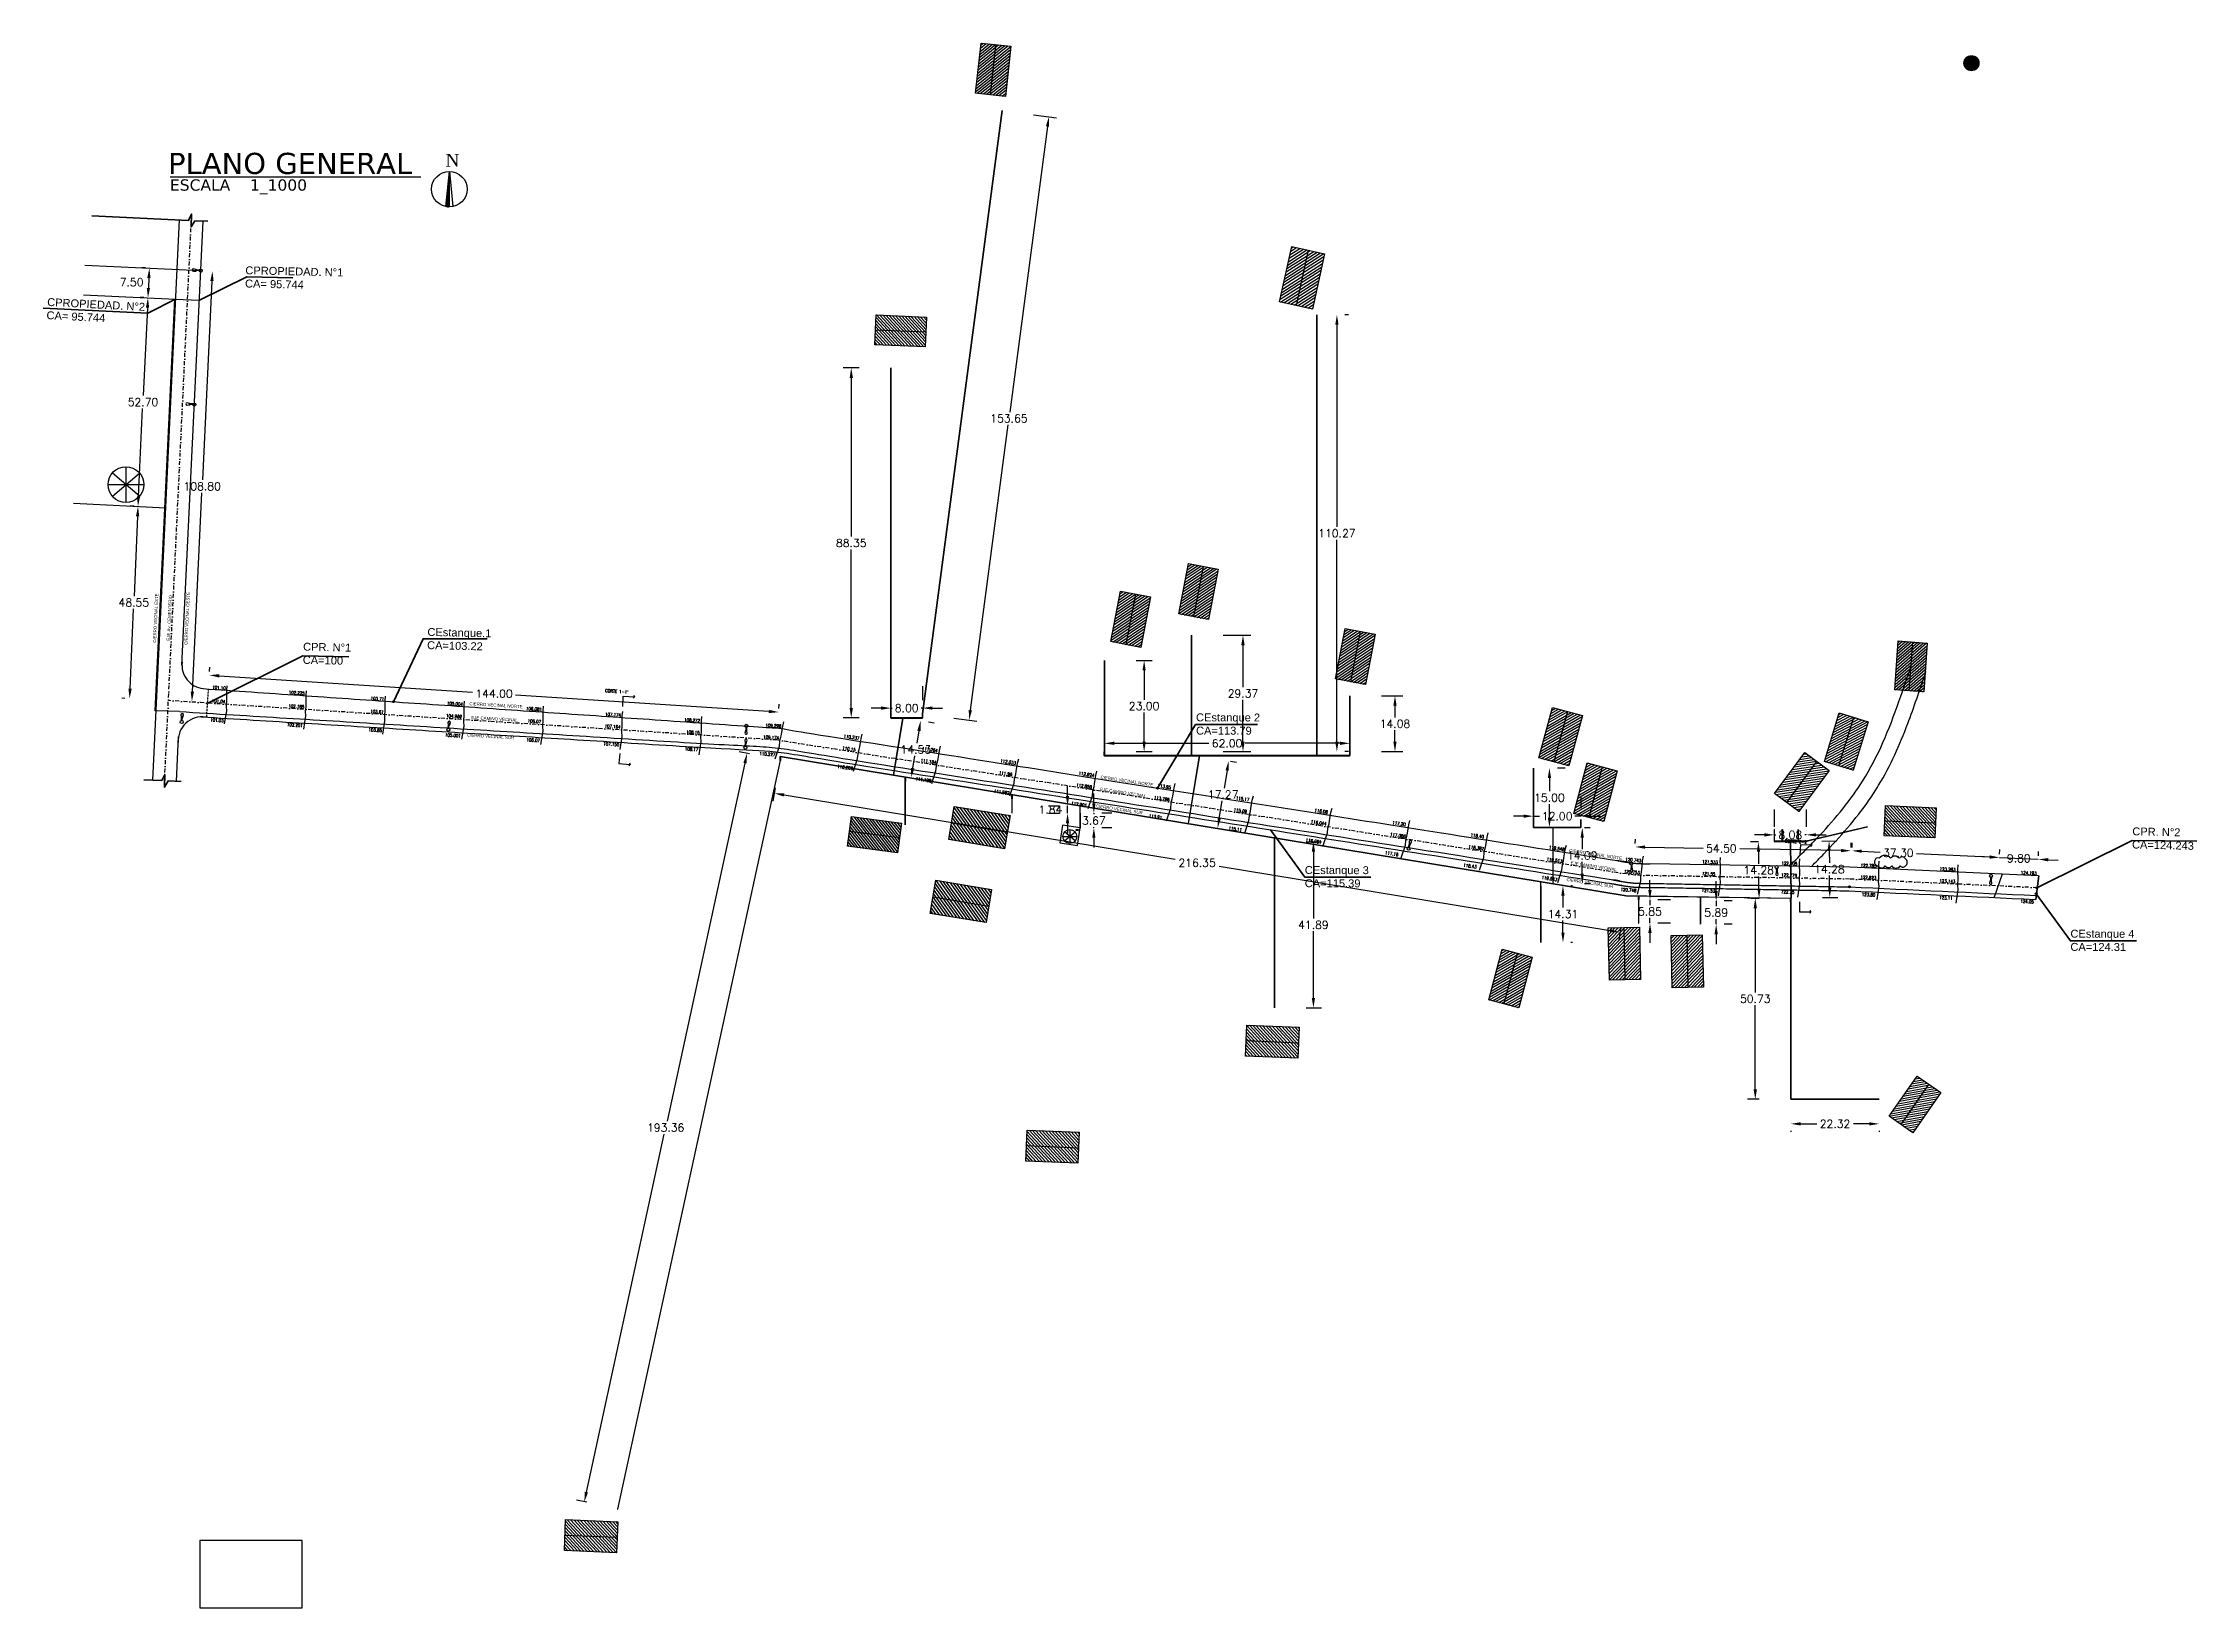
# Model space of a CAD drawing. Header units: metres. Extents: x 244933 to 246143, y 6126180 to 6128142.
# Drawn here: x 245335 to 245879, y 6126687 to 6127082 of the extents above; entities that cross this region are included whole.
import ezdxf

# ---------------------------------------------------------------- set-up
doc = ezdxf.new("R2010")
doc.units = ezdxf.units.M
doc.header["$LTSCALE"] = 2
doc.header["$MEASUREMENT"] = 0
doc.header["$PDMODE"] = 34
doc.header["$PDSIZE"] = 0.066667
for name, pattern in [('DASHDOT', [1, 0.5, -0.25, 0, -0.25]), ('DASHED', [0.75, 0.5, -0.25]), ('DASHED2', [0.375, 0.25, -0.125])]:
    doc.linetypes.add(name, pattern=pattern)
doc.layers.get('0').update_dxf_attribs({"linetype": 'CONTINUOUS'})
doc.layers.get('Defpoints').update_dxf_attribs({"linetype": 'CONTINUOUS'})
doc.layers.add('AP_IMP_PROY', color=1, linetype='DASHED', lineweight=50)
doc.layers.add('PR-P', color=7, linetype='CONTINUOUS', lineweight=40)
for name, color, linetype in [('AP_Proyectada', 10, 'CONTINUOUS'), ('AP_VALVULAS', 50, 'CONTINUOUS'), ('casa', 8, 'CONTINUOUS'), ('CV', 40, 'CONTINUOUS'), ('OCUPAR 3', 74, 'CONTINUOUS')]:
    doc.layers.add(name, color=color, linetype=linetype)
doc.styles.add('ARIAL', font='arial.ttf', dxfattribs={"height": 7})
doc.styles.add('ROMANS', font='ROMANS')
doc.styles.add('STYLE1', font='verdana.ttf')
doc.styles.add('USER3', font='dutchi.ttf', dxfattribs={"height": 0.004})
doc.linetypes.add('CERCO_PRES', pattern='A,0.18,-0.18,0.18,-0.18,["x",Standard,S=0.3,R=0,X=0,Y=-0.1],0.18,-0.18,0.18,-0.18', length=1.44)
doc.dimstyles.new('VIUPORST', dxfattribs={"dimscale": 0, "dimtxt": 2, "dimasz": 2.5, "dimexe": 2, "dimexo": 8, "dimtad": 0, "dimtih": 1, "dimtoh": 1, "dimlfac": -1, "dimzin": 0, "dimdsep": 46, "dimtxsty": 'ROMANS', "dimcen": 2.5, "dimdle": 2, "dimclrd": 256, "dimclre": 256, "dimclrt": 2, "dimadec": 0, "dimazin": 0, "dimtfac": 1, "dimtdec": 4, "dimtmove": 2, "dimatfit": 3, "dimfxl": 1, "dimtolj": 1, "dimtzin": 0, "dimarcsym": 0})

# ---------------------------------------------------------------- blocks, each defined once
blk = doc.blocks.new('casa')
at = {"layer": 'casa'}
h = blk.add_hatch(dxfattribs=at)
h.set_pattern_fill('ANSI31', color=256, scale=5)
h.set_pattern_definition([(45, (-245958.60385, -6127297.02027), (-0.44194173824, 0.44194173824), [])])
h.paths.add_polyline_path([(-4.24, 7.14), (4.24, 7.14), (4.24, -7.14), (-4.24, -7.14)])
blk.add_line((0, 7.14), (0, -7.14), dxfattribs=at)
blk.add_lwpolyline([(-4.24, 7.14), (4.24, 7.14), (4.24, -7.14), (-4.24, -7.14)], close=True, dxfattribs=at)
blk = doc.blocks.new('AP_VALVULAS')
at = {"layer": 'AP_VALVULAS'}
blk.add_hatch(color=256, dxfattribs=at).paths.add_polyline_path([(0.0019, 0, 1), (-0.0019, 0, 1)])
blk.add_circle((0, 0), 0.0019, dxfattribs=at)
blk = doc.blocks.new('*U123')
at = {"layer": 'AP_VALVULAS', "rotation": 150.677604457802}
blk.add_blockref('AP_VALVULAS', (0, 0), dxfattribs=at)
blk = doc.blocks.new('*D127')
at = {"layer": 'casa', "lineweight": -2, "transparency": 16777216}
for p, q in [((245791.91, 6126878.82), (245791.97, 6126879.99)), ((245794.37, 6126877.88), (245798.98, 6126877.67)), ((245826.64, 6126876.4), (245808.23, 6126877.24)), ((245829.17, 6126877.12), (245829.23, 6126878.29))]:
    blk.add_line(p, q, dxfattribs=at)
at = {"layer": 'casa', "transparency": 16777216}
for points in [[(245794.39, 6126878.29), (245794.35, 6126877.46), (245791.88, 6126877.99)], [(245826.66, 6126876.82), (245826.62, 6126875.99), (245829.13, 6126876.29)]]:
    blk.add_solid(points, dxfattribs=at)
at = {"layer": 'Defpoints', "color": 0, "transparency": 16777216}
for p in [(245791.88, 6126877.99), (245791.55, 6126870.83), (245828.81, 6126869.13)]:
    blk.add_point(p, dxfattribs=at)
at = {"layer": 'casa', "color": 2, "transparency": 16777216, "insert": (245803.6, 6126877.45), "char_height": 2, "attachment_point": 5, "style": 'ROMANS'}
blk.add_mtext('\\A1;37.30', dxfattribs=at)
blk = doc.blocks.new('*D126')
at = {"layer": 'casa', "lineweight": -2, "transparency": 16777216}
for p, q in [((245737.19, 6126879.8), (245737.22, 6126880.95)), ((245791.69, 6126878.83), (245791.71, 6126879.99)), ((245739.68, 6126878.91), (245754.31, 6126878.65)), ((245789.17, 6126878.03), (245763.56, 6126878.49))]:
    blk.add_line(p, q, dxfattribs=at)
at = {"layer": 'casa', "transparency": 16777216}
for points in [[(245739.69, 6126879.33), (245739.67, 6126878.49), (245737.18, 6126878.95)], [(245789.18, 6126878.45), (245789.16, 6126877.62), (245791.67, 6126877.99)]]:
    blk.add_solid(points, dxfattribs=at)
at = {"layer": 'Defpoints', "color": 0, "transparency": 16777216}
for p in [(245791.67, 6126877.99), (245737.05, 6126871.8), (245791.54, 6126870.83)]:
    blk.add_point(p, dxfattribs=at)
at = {"layer": 'casa', "color": 2, "transparency": 16777216, "insert": (245758.94, 6126878.57), "char_height": 2, "attachment_point": 5, "style": 'ROMANS'}
blk.add_mtext('\\A1;54.50', dxfattribs=at)
blk = doc.blocks.new('*D125')
at = {"layer": 'casa', "lineweight": -2, "transparency": 16777216}
for p, q in [((245377.35, 6126923.26), (245377.42, 6126924.31)), ((245379.78, 6126922.15), (245443.7, 6126918)), ((245518.49, 6126913.15), (245454.57, 6126917.3)), ((245521.05, 6126913.93), (245521.12, 6126914.98))]:
    blk.add_line(p, q, dxfattribs=at)
at = {"layer": 'casa', "transparency": 16777216}
for points in [[(245379.81, 6126922.57), (245379.76, 6126921.73), (245377.29, 6126922.31)], [(245518.52, 6126913.57), (245518.46, 6126912.73), (245520.99, 6126912.99)]]:
    blk.add_solid(points, dxfattribs=at)
at = {"layer": 'Defpoints', "color": 0, "transparency": 16777216}
for p in [(245377.29, 6126922.31), (245376.83, 6126915.27), (245520.53, 6126905.95)]:
    blk.add_point(p, dxfattribs=at)
at = {"layer": 'casa', "color": 2, "transparency": 16777216, "insert": (245449.14, 6126917.65), "char_height": 2, "attachment_point": 5, "style": 'ROMANS'}
blk.add_mtext('\\A1;144.00', dxfattribs=at)
blk = doc.blocks.new('*D128')
at = {"layer": 'casa', "lineweight": -2, "transparency": 16777216}
for p, q in [((245826.64, 6126876.41), (245824.15, 6126876.52)), ((245829.14, 6126876.29), (245838.93, 6126875.83)), ((245829.18, 6126877.12), (245829.24, 6126878.29)), ((245838.97, 6126876.67), (245839.02, 6126877.83)), ((245841.43, 6126875.72), (245843.93, 6126875.6))]:
    blk.add_line(p, q, dxfattribs=at)
at = {"layer": 'casa', "transparency": 16777216}
for points in [[(245826.66, 6126876.82), (245826.63, 6126875.99), (245829.14, 6126876.29)], [(245841.45, 6126876.13), (245841.41, 6126875.3), (245838.93, 6126875.83)]]:
    blk.add_solid(points, dxfattribs=at)
at = {"layer": 'Defpoints', "color": 0, "transparency": 16777216}
for p in [(245838.93, 6126875.83), (245828.81, 6126869.13), (245838.6, 6126868.68)]:
    blk.add_point(p, dxfattribs=at)
at = {"layer": 'casa', "color": 2, "transparency": 16777216, "insert": (245834.01, 6126876.06), "char_height": 2, "attachment_point": 5, "style": 'ROMANS'}
blk.add_mtext('\\A1;9.80', dxfattribs=at)
blk = doc.blocks.new('*D181')
at = {"layer": 'casa', "lineweight": -2, "transparency": 16777216}
for p, q in [((245377.94, 6127021.81), (245375.54, 6126971.59)), ((245380.12, 6127024.21), (245380.05, 6127024.21)), ((245372.99, 6126918.13), (245375.38, 6126968.34)), ((245374.93, 6126915.53), (245374.87, 6126915.53))]:
    blk.add_line(p, q, dxfattribs=at)
at = {"layer": 'casa', "transparency": 16777216}
for points in [[(245377.52, 6127021.83), (245378.35, 6127021.79), (245378.06, 6127024.3)], [(245372.57, 6126918.15), (245373.4, 6126918.11), (245372.87, 6126915.63)]]:
    blk.add_solid(points, dxfattribs=at)
at = {"layer": 'Defpoints', "color": 0, "transparency": 16777216}
for p in [(245372.13, 6127024.59), (245366.94, 6126915.91), (245372.87, 6126915.63)]:
    blk.add_point(p, dxfattribs=at)
at = {"layer": 'casa', "color": 2, "transparency": 16777216, "insert": (245375.46, 6126969.97), "char_height": 2, "attachment_point": 5, "style": 'ROMANS'}
blk.add_mtext('\\A1;108.80', dxfattribs=at)
blk = doc.blocks.new('*D183')
at = {"layer": 'casa', "lineweight": -2, "transparency": 16777216}
for p, q in [((245358.07, 6126964.96), (245357.27, 6126964.99)), ((245359.16, 6126962.41), (245358.28, 6126942.28)), ((245357.26, 6126918.9), (245358.14, 6126939.03)), ((245355.95, 6126916.45), (245355.16, 6126916.49))]:
    blk.add_line(p, q, dxfattribs=at)
at = {"layer": 'casa', "transparency": 16777216}
for points in [[(245358.74, 6126962.43), (245359.58, 6126962.39), (245359.27, 6126964.9)], [(245356.85, 6126918.92), (245357.68, 6126918.88), (245357.15, 6126916.4)]]:
    blk.add_solid(points, dxfattribs=at)
at = {"layer": 'Defpoints', "color": 0, "transparency": 16777216}
for p in [(245366.06, 6126964.61), (245357.15, 6126916.4), (245363.94, 6126916.11)]:
    blk.add_point(p, dxfattribs=at)
at = {"layer": 'casa', "color": 2, "transparency": 16777216, "insert": (245358.21, 6126940.65), "char_height": 2, "attachment_point": 5, "style": 'ROMANS'}
blk.add_mtext('\\A1;48.55', dxfattribs=at)
blk = doc.blocks.new('*D184')
at = {"layer": 'casa', "lineweight": -2, "transparency": 16777216}
for p, q in [((245360.78, 6127017.62), (245359.78, 6127017.67)), ((245361.66, 6127015.08), (245360.6, 6126992.88)), ((245359.39, 6126967.43), (245360.44, 6126989.63)), ((245358.27, 6126964.98), (245357.27, 6126965.03))]:
    blk.add_line(p, q, dxfattribs=at)
at = {"layer": 'casa', "transparency": 16777216}
for points in [[(245361.24, 6127015.1), (245362.08, 6127015.06), (245361.78, 6127017.57)], [(245358.97, 6126967.45), (245359.8, 6126967.41), (245359.27, 6126964.93)]]:
    blk.add_solid(points, dxfattribs=at)
at = {"layer": 'Defpoints', "color": 0, "transparency": 16777216}
for p in [(245361.78, 6127017.57), (245368.77, 6127017.24), (245366.26, 6126964.6)]:
    blk.add_point(p, dxfattribs=at)
at = {"layer": 'casa', "color": 2, "transparency": 16777216, "insert": (245360.52, 6126991.25), "char_height": 2, "attachment_point": 5, "style": 'ROMANS'}
blk.add_mtext('\\A1;52.70', dxfattribs=at)
blk = doc.blocks.new('*D185')
at = {"layer": 'casa', "lineweight": -2, "transparency": 16777216}
for p, q in [((245361.14, 6127025.11), (245360.14, 6127025.16)), ((245362.02, 6127022.57), (245361.9, 6127020.07)), ((245360.78, 6127017.62), (245359.78, 6127017.67))]:
    blk.add_line(p, q, dxfattribs=at)
at = {"layer": 'casa', "transparency": 16777216}
for points in [[(245361.6, 6127022.59), (245362.43, 6127022.55), (245362.14, 6127025.06)], [(245361.48, 6127020.09), (245362.31, 6127020.05), (245361.78, 6127017.57)]]:
    blk.add_solid(points, dxfattribs=at)
at = {"layer": 'Defpoints', "color": 0, "transparency": 16777216}
for p in [(245369.13, 6127024.73), (245361.78, 6127017.57), (245368.77, 6127017.24)]:
    blk.add_point(p, dxfattribs=at)
at = {"layer": 'casa', "color": 2, "transparency": 16777216, "insert": (245357.65, 6127021.52), "char_height": 2, "attachment_point": 5, "style": 'ROMANS'}
blk.add_mtext('\\A1;7.50', dxfattribs=at)
blk = doc.blocks.new('*D222')
at = {"layer": 'casa', "lineweight": -2, "transparency": 16777216}
for p, q in [((245768.45, 6126865.98), (245765.49, 6126865.98)), ((245767.49, 6126863.48), (245767.49, 6126842.24)), ((245767.49, 6126817.74), (245767.49, 6126838.99)), ((245768.45, 6126815.24), (245765.49, 6126815.24))]:
    blk.add_line(p, q, dxfattribs=at)
at = {"layer": 'casa', "transparency": 16777216}
for points in [[(245767.08, 6126863.48), (245767.91, 6126863.48), (245767.49, 6126865.98)], [(245767.08, 6126817.74), (245767.91, 6126817.74), (245767.49, 6126815.24)]]:
    blk.add_solid(points, dxfattribs=at)
at = {"layer": 'Defpoints', "color": 0, "transparency": 16777216}
for p in [(245767.49, 6126865.98), (245776.45, 6126865.98), (245776.45, 6126815.24)]:
    blk.add_point(p, dxfattribs=at)
at = {"layer": 'casa', "color": 2, "transparency": 16777216, "insert": (245767.49, 6126840.61), "char_height": 2, "attachment_point": 5, "style": 'ROMANS'}
blk.add_mtext('\\A1;50.73', dxfattribs=at)
blk = doc.blocks.new('*D223')
at = {"layer": 'casa', "lineweight": -2, "transparency": 16777216}
for p, q in [((245778.97, 6126809.04), (245783, 6126809.04)), ((245796.29, 6126809.04), (245792.25, 6126809.04)), ((245776.47, 6126807.24), (245776.47, 6126807.04)), ((245798.79, 6126807.24), (245798.79, 6126807.04))]:
    blk.add_line(p, q, dxfattribs=at)
at = {"layer": 'casa', "transparency": 16777216}
for points in [[(245778.97, 6126809.46), (245778.97, 6126808.63), (245776.47, 6126809.04)], [(245796.29, 6126809.46), (245796.29, 6126808.63), (245798.79, 6126809.04)]]:
    blk.add_solid(points, dxfattribs=at)
at = {"layer": 'Defpoints', "color": 0, "transparency": 16777216}
for p in [(245776.47, 6126815.24), (245798.79, 6126815.24), (245776.47, 6126809.04)]:
    blk.add_point(p, dxfattribs=at)
at = {"layer": 'casa', "color": 2, "transparency": 16777216, "insert": (245787.63, 6126809.04), "char_height": 2, "attachment_point": 5, "style": 'ROMANS'}
blk.add_mtext('\\A1;22.32', dxfattribs=at)
blk = doc.blocks.new('*D225')
at = {"layer": 'casa', "lineweight": -2, "transparency": 16777216}
for p, q in [((245784.28, 6126880.44), (245788.12, 6126880.49)), ((245786.15, 6126877.96), (245786.19, 6126874.95)), ((245786.27, 6126868.68), (245786.23, 6126871.7)), ((245784.47, 6126866.16), (245788.31, 6126866.21))]:
    blk.add_line(p, q, dxfattribs=at)
at = {"layer": 'casa', "transparency": 16777216}
for points in [[(245786.57, 6126877.97), (245785.73, 6126877.96), (245786.12, 6126880.46)], [(245786.69, 6126868.69), (245785.86, 6126868.68), (245786.31, 6126866.18)]]:
    blk.add_solid(points, dxfattribs=at)
at = {"layer": 'Defpoints', "color": 0, "transparency": 16777216}
for p in [(245776.28, 6126880.34), (245776.47, 6126866.05), (245786.31, 6126866.18)]:
    blk.add_point(p, dxfattribs=at)
at = {"layer": 'casa', "color": 2, "transparency": 16777216, "insert": (245786.21, 6126873.32), "char_height": 2, "attachment_point": 5, "style": 'ROMANS'}
blk.add_mtext('\\A1;14.28', dxfattribs=at)
blk = doc.blocks.new('*D230')
at = {"layer": 'casa', "lineweight": -2, "transparency": 16777216}
for p, q in [((245585.32, 6127063.79), (245591.14, 6127063.03)), ((245588.83, 6127060.81), (245579.32, 6126988.75)), ((245569.37, 6126913.44), (245578.89, 6126985.5)), ((245565.21, 6126911.47), (245571.03, 6126910.7))]:
    blk.add_line(p, q, dxfattribs=at)
at = {"layer": 'casa', "transparency": 16777216}
for points in [[(245588.42, 6127060.86), (245589.24, 6127060.76), (245589.16, 6127063.29)], [(245568.96, 6126913.5), (245569.78, 6126913.39), (245569.04, 6126910.97)]]:
    blk.add_solid(points, dxfattribs=at)
at = {"layer": 'Defpoints', "color": 0, "transparency": 16777216}
for p in [(245577.39, 6127064.84), (245557.28, 6126912.52), (245569.04, 6126910.97)]:
    blk.add_point(p, dxfattribs=at)
at = {"layer": 'casa', "color": 2, "transparency": 16777216, "insert": (245579.1, 6126987.13), "char_height": 2, "attachment_point": 5, "style": 'ROMANS'}
blk.add_mtext('\\A1;153.65', dxfattribs=at)
blk = doc.blocks.new('*D231')
at = {"layer": 'casa', "lineweight": -2, "transparency": 16777216}
for p, q in [((245541.32, 6126999.87), (245537.3, 6126999.87)), ((245539.3, 6126997.37), (245539.3, 6126957.32)), ((245539.3, 6126914.02), (245539.3, 6126954.07)), ((245541.32, 6126911.52), (245537.3, 6126911.52))]:
    blk.add_line(p, q, dxfattribs=at)
at = {"layer": 'casa', "transparency": 16777216}
for points in [[(245538.89, 6126997.37), (245539.72, 6126997.37), (245539.3, 6126999.87)], [(245538.89, 6126914.02), (245539.72, 6126914.02), (245539.3, 6126911.52)]]:
    blk.add_solid(points, dxfattribs=at)
at = {"layer": 'Defpoints', "color": 0, "transparency": 16777216}
for p in [(245549.32, 6126999.87), (245539.3, 6126911.52), (245549.32, 6126911.52)]:
    blk.add_point(p, dxfattribs=at)
at = {"layer": 'casa', "color": 2, "transparency": 16777216, "insert": (245539.3, 6126955.69), "char_height": 2, "attachment_point": 5, "style": 'ROMANS'}
blk.add_mtext('\\A1;88.35', dxfattribs=at)
blk = doc.blocks.new('*D232')
at = {"layer": 'casa', "lineweight": -2, "transparency": 16777216}
for p, q in [((245513.6, 6126902.44), (245511.04, 6126903)), ((245512.47, 6126900.13), (245492.81, 6126809.72)), ((245472.46, 6126716.07), (245492.11, 6126806.47)), ((245472.53, 6126713.5), (245469.97, 6126714.05))]:
    blk.add_line(p, q, dxfattribs=at)
at = {"layer": 'casa', "transparency": 16777216}
for points in [[(245512.06, 6126900.22), (245512.87, 6126900.04), (245513, 6126902.57)], [(245472.05, 6126716.16), (245472.86, 6126715.98), (245471.93, 6126713.63)]]:
    blk.add_solid(points, dxfattribs=at)
at = {"layer": 'Defpoints', "color": 0, "transparency": 16777216}
for p in [(245513, 6126902.57), (245521.42, 6126900.74), (245480.35, 6126711.8)]:
    blk.add_point(p, dxfattribs=at)
at = {"layer": 'casa', "color": 2, "transparency": 16777216, "insert": (245492.46, 6126808.1), "char_height": 2, "attachment_point": 5, "style": 'ROMANS'}
blk.add_mtext('\\A1;193.36', dxfattribs=at)
blk = doc.blocks.new('*D233')
at = {"layer": 'casa', "lineweight": -2, "transparency": 16777216}
for p, q in [((245661.89, 6127010.78), (245661.89, 6126959.77)), ((245664.8, 6127013.28), (245663.89, 6127013.28)), ((245661.89, 6126905.51), (245661.89, 6126956.52)), ((245664.8, 6126903.01), (245663.89, 6126903.01))]:
    blk.add_line(p, q, dxfattribs=at)
at = {"layer": 'casa', "transparency": 16777216}
for points in [[(245661.47, 6127010.78), (245662.3, 6127010.78), (245661.89, 6127013.28)], [(245661.47, 6126905.51), (245662.3, 6126905.51), (245661.89, 6126903.01)]]:
    blk.add_solid(points, dxfattribs=at)
at = {"layer": 'Defpoints', "color": 0, "transparency": 16777216}
for p in [(245656.8, 6127013.28), (245656.8, 6126903.01), (245661.89, 6126903.01)]:
    blk.add_point(p, dxfattribs=at)
at = {"layer": 'casa', "color": 2, "transparency": 16777216, "insert": (245661.89, 6126958.14), "char_height": 2, "attachment_point": 5, "style": 'ROMANS'}
blk.add_mtext('\\A1;110.27', dxfattribs=at)
blk = doc.blocks.new('*D234')
at = {"layer": 'casa', "lineweight": -2, "transparency": 16777216}
for p, q in [((245673.14, 6126917.09), (245678.55, 6126917.09)), ((245676.55, 6126914.59), (245676.55, 6126911.67)), ((245676.55, 6126905.51), (245676.55, 6126908.42)), ((245673.14, 6126903.01), (245678.55, 6126903.01))]:
    blk.add_line(p, q, dxfattribs=at)
at = {"layer": 'casa', "transparency": 16777216}
for points in [[(245676.13, 6126914.59), (245676.96, 6126914.59), (245676.55, 6126917.09)], [(245676.13, 6126905.51), (245676.96, 6126905.51), (245676.55, 6126903.01)]]:
    blk.add_solid(points, dxfattribs=at)
at = {"layer": 'Defpoints', "color": 0, "transparency": 16777216}
for p in [(245665.14, 6126917.09), (245665.14, 6126903.01), (245676.55, 6126903.01)]:
    blk.add_point(p, dxfattribs=at)
at = {"layer": 'casa', "color": 2, "transparency": 16777216, "insert": (245676.55, 6126910.05), "char_height": 2, "attachment_point": 5, "style": 'ROMANS'}
blk.add_mtext('\\A1;14.08', dxfattribs=at)
blk = doc.blocks.new('*D235')
at = {"layer": 'casa', "lineweight": -2, "transparency": 16777216}
for p, q in [((245633.19, 6126932.38), (245640.18, 6126932.38)), ((245638.18, 6126929.88), (245638.18, 6126919.32)), ((245638.18, 6126905.51), (245638.18, 6126916.07)), ((245633.19, 6126903.01), (245640.18, 6126903.01))]:
    blk.add_line(p, q, dxfattribs=at)
at = {"layer": 'casa', "transparency": 16777216}
for points in [[(245637.76, 6126929.88), (245638.6, 6126929.88), (245638.18, 6126932.38)], [(245637.76, 6126905.51), (245638.6, 6126905.51), (245638.18, 6126903.01)]]:
    blk.add_solid(points, dxfattribs=at)
at = {"layer": 'Defpoints', "color": 0, "transparency": 16777216}
for p in [(245625.19, 6126932.38), (245625.19, 6126903.01), (245638.18, 6126903.01)]:
    blk.add_point(p, dxfattribs=at)
at = {"layer": 'casa', "color": 2, "transparency": 16777216, "insert": (245638.18, 6126917.69), "char_height": 2, "attachment_point": 5, "style": 'ROMANS'}
blk.add_mtext('\\A1;29.37', dxfattribs=at)
blk = doc.blocks.new('*D236')
at = {"layer": 'casa', "lineweight": -2, "transparency": 16777216}
for p, q in [((245611.19, 6126926.01), (245615.23, 6126926.01)), ((245613.23, 6126923.51), (245613.23, 6126916.13)), ((245613.23, 6126905.51), (245613.23, 6126912.88)), ((245611.19, 6126903.01), (245615.23, 6126903.01))]:
    blk.add_line(p, q, dxfattribs=at)
at = {"layer": 'casa', "transparency": 16777216}
for points in [[(245612.81, 6126923.51), (245613.64, 6126923.51), (245613.23, 6126926.01)], [(245612.81, 6126905.51), (245613.64, 6126905.51), (245613.23, 6126903.01)]]:
    blk.add_solid(points, dxfattribs=at)
at = {"layer": 'Defpoints', "color": 0, "transparency": 16777216}
for p in [(245603.19, 6126926.01), (245603.19, 6126903.01), (245613.23, 6126903.01)]:
    blk.add_point(p, dxfattribs=at)
at = {"layer": 'casa', "color": 2, "transparency": 16777216, "insert": (245613.23, 6126914.51), "char_height": 2, "attachment_point": 5, "style": 'ROMANS'}
blk.add_mtext('\\A1;23.00', dxfattribs=at)
blk = doc.blocks.new('*D237')
at = {"layer": 'casa', "lineweight": -2, "transparency": 16777216}
for p, q in [((245654.17, 6126880.22), (245657.96, 6126880.22)), ((245655.96, 6126877.72), (245655.96, 6126860.9)), ((245655.96, 6126840.83), (245655.96, 6126857.65)), ((245654.17, 6126838.33), (245657.96, 6126838.33))]:
    blk.add_line(p, q, dxfattribs=at)
at = {"layer": 'casa', "transparency": 16777216}
for points in [[(245655.54, 6126877.72), (245656.38, 6126877.72), (245655.96, 6126880.22)], [(245655.54, 6126840.83), (245656.38, 6126840.83), (245655.96, 6126838.33)]]:
    blk.add_solid(points, dxfattribs=at)
at = {"layer": 'Defpoints', "color": 0, "transparency": 16777216}
for p in [(245646.17, 6126880.22), (245655.96, 6126880.22), (245646.17, 6126838.33)]:
    blk.add_point(p, dxfattribs=at)
at = {"layer": 'casa', "color": 2, "transparency": 16777216, "insert": (245655.96, 6126859.27), "char_height": 2, "attachment_point": 5, "style": 'ROMANS'}
blk.add_mtext('\\A1;41.89', dxfattribs=at)
blk = doc.blocks.new('*D238')
at = {"layer": 'casa', "lineweight": -2, "transparency": 16777216}
for p, q in [((245715.54, 6126896.37), (245715.54, 6126893)), ((245719.49, 6126898.87), (245717.54, 6126898.87)), ((245715.54, 6126886.37), (245715.54, 6126889.75)), ((245719.49, 6126883.87), (245717.54, 6126883.87))]:
    blk.add_line(p, q, dxfattribs=at)
at = {"layer": 'casa', "transparency": 16777216}
for points in [[(245715.12, 6126896.37), (245715.95, 6126896.37), (245715.54, 6126898.87)], [(245715.12, 6126886.37), (245715.95, 6126886.37), (245715.54, 6126883.87)]]:
    blk.add_solid(points, dxfattribs=at)
at = {"layer": 'Defpoints', "color": 0, "transparency": 16777216}
for p in [(245711.49, 6126898.87), (245711.49, 6126883.87), (245715.54, 6126883.87)]:
    blk.add_point(p, dxfattribs=at)
at = {"layer": 'casa', "color": 2, "transparency": 16777216, "insert": (245715.54, 6126891.37), "char_height": 2, "attachment_point": 5, "style": 'ROMANS'}
blk.add_mtext('\\A1;15.00', dxfattribs=at)
blk = doc.blocks.new('*D239')
at = {"layer": 'casa', "lineweight": -2, "transparency": 16777216}
for p, q in [((245721.34, 6126869.16), (245720.95, 6126869.16)), ((245718.95, 6126866.66), (245718.95, 6126863.63)), ((245718.95, 6126857.35), (245718.95, 6126860.38)), ((245721.34, 6126854.85), (245720.95, 6126854.85))]:
    blk.add_line(p, q, dxfattribs=at)
at = {"layer": 'casa', "transparency": 16777216}
for points in [[(245718.53, 6126866.66), (245719.37, 6126866.66), (245718.95, 6126869.16)], [(245718.53, 6126857.35), (245719.37, 6126857.35), (245718.95, 6126854.85)]]:
    blk.add_solid(points, dxfattribs=at)
at = {"layer": 'Defpoints', "color": 0, "transparency": 16777216}
for p in [(245713.34, 6126869.16), (245718.95, 6126869.16), (245713.34, 6126854.85)]:
    blk.add_point(p, dxfattribs=at)
at = {"layer": 'casa', "color": 2, "transparency": 16777216, "insert": (245718.95, 6126862.01), "char_height": 2, "attachment_point": 5, "style": 'ROMANS'}
blk.add_mtext('\\A1;14.31', dxfattribs=at)
blk = doc.blocks.new('*D240')
at = {"layer": 'casa', "lineweight": -2, "transparency": 16777216}
for p, q in [((245740.91, 6126868.08), (245740.91, 6126870.58)), ((245740.91, 6126865.58), (245740.91, 6126864.28)), ((245746.06, 6126865.58), (245742.91, 6126865.58)), ((245740.91, 6126859.72), (245740.91, 6126861.03)), ((245740.91, 6126857.22), (245740.91, 6126854.72)), ((245746.06, 6126859.72), (245742.91, 6126859.72))]:
    blk.add_line(p, q, dxfattribs=at)
at = {"layer": 'casa', "transparency": 16777216}
for points in [[(245740.49, 6126868.08), (245741.32, 6126868.08), (245740.91, 6126865.58)], [(245740.49, 6126857.22), (245741.32, 6126857.22), (245740.91, 6126859.72)]]:
    blk.add_solid(points, dxfattribs=at)
at = {"layer": 'Defpoints', "color": 0, "transparency": 16777216}
for p in [(245738.06, 6126865.58), (245740.91, 6126865.58), (245738.06, 6126859.72)]:
    blk.add_point(p, dxfattribs=at)
at = {"layer": 'casa', "color": 2, "transparency": 16777216, "insert": (245740.91, 6126862.65), "char_height": 2, "attachment_point": 5, "style": 'ROMANS'}
blk.add_mtext('\\A1;5.85', dxfattribs=at)
blk = doc.blocks.new('*D241')
at = {"layer": 'casa', "lineweight": -2, "transparency": 16777216}
for p, q in [((245757.62, 6126867.82), (245757.62, 6126870.32)), ((245757.62, 6126865.32), (245757.62, 6126864)), ((245761.67, 6126865.32), (245759.62, 6126865.32)), ((245757.62, 6126859.43), (245757.62, 6126860.75)), ((245761.67, 6126859.43), (245759.62, 6126859.43)), ((245757.62, 6126856.93), (245757.62, 6126854.43))]:
    blk.add_line(p, q, dxfattribs=at)
at = {"layer": 'casa', "transparency": 16777216}
for points in [[(245757.2, 6126867.82), (245758.03, 6126867.82), (245757.62, 6126865.32)], [(245757.2, 6126856.93), (245758.03, 6126856.93), (245757.62, 6126859.43)]]:
    blk.add_solid(points, dxfattribs=at)
at = {"layer": 'Defpoints', "color": 0, "transparency": 16777216}
for p in [(245753.67, 6126865.32), (245757.62, 6126865.32), (245753.67, 6126859.43)]:
    blk.add_point(p, dxfattribs=at)
at = {"layer": 'casa', "color": 2, "transparency": 16777216, "insert": (245757.62, 6126862.38), "char_height": 2, "attachment_point": 5, "style": 'ROMANS'}
blk.add_mtext('\\A1;5.89', dxfattribs=at)
blk = doc.blocks.new('*D245')
at = {"layer": 'casa', "lineweight": -2, "transparency": 16777216}
for p, q in [((245772.29, 6126888.38), (245772.29, 6126884)), ((245780.36, 6126888.38), (245780.36, 6126884)), ((245769.79, 6126882), (245767.29, 6126882)), ((245772.29, 6126882), (245772.65, 6126882)), ((245780.36, 6126882), (245780, 6126882)), ((245782.86, 6126882), (245785.36, 6126882))]:
    blk.add_line(p, q, dxfattribs=at)
at = {"layer": 'casa', "transparency": 16777216}
for points in [[(245769.79, 6126882.41), (245769.79, 6126881.58), (245772.29, 6126882)], [(245782.86, 6126882.41), (245782.86, 6126881.58), (245780.36, 6126882)]]:
    blk.add_solid(points, dxfattribs=at)
at = {"layer": 'Defpoints', "color": 0, "transparency": 16777216}
for p in [(245772.29, 6126882), (245772.29, 6126880.38), (245780.36, 6126880.38)]:
    blk.add_point(p, dxfattribs=at)
at = {"layer": 'casa', "color": 2, "transparency": 16777216, "insert": (245776.33, 6126882), "char_height": 2, "attachment_point": 5, "style": 'ROMANS'}
blk.add_mtext('\\A1;8.08', dxfattribs=at)
blk = doc.blocks.new('*D246')
at = {"layer": 'casa', "lineweight": -2, "transparency": 16777216}
for p, q in [((245711.49, 6126891.87), (245711.49, 6126888.72)), ((245723.49, 6126891.87), (245723.49, 6126888.72)), ((245708.99, 6126886.72), (245706.49, 6126886.72)), ((245711.49, 6126886.72), (245713.01, 6126886.72)), ((245723.49, 6126886.72), (245721.97, 6126886.72)), ((245725.99, 6126886.72), (245728.49, 6126886.72))]:
    blk.add_line(p, q, dxfattribs=at)
at = {"layer": 'casa', "transparency": 16777216}
for points in [[(245708.99, 6126887.14), (245708.99, 6126886.31), (245711.49, 6126886.72)], [(245725.99, 6126887.14), (245725.99, 6126886.31), (245723.49, 6126886.72)]]:
    blk.add_solid(points, dxfattribs=at)
at = {"layer": 'Defpoints', "color": 0, "transparency": 16777216}
for p in [(245711.49, 6126886.72), (245711.49, 6126883.87), (245723.49, 6126883.87)]:
    blk.add_point(p, dxfattribs=at)
at = {"layer": 'casa', "color": 2, "transparency": 16777216, "insert": (245717.49, 6126886.72), "char_height": 2, "attachment_point": 5, "style": 'ROMANS'}
blk.add_mtext('\\A1;12.00', dxfattribs=at)
blk = doc.blocks.new('*D247')
at = {"layer": 'casa', "lineweight": -2, "transparency": 16777216}
for p, q in [((245549.3, 6126919.52), (245549.3, 6126916)), ((245557.3, 6126919.52), (245557.3, 6126916)), ((245546.8, 6126914), (245544.3, 6126914)), ((245549.3, 6126914), (245549.63, 6126914)), ((245557.3, 6126914), (245556.97, 6126914)), ((245559.8, 6126914), (245562.3, 6126914))]:
    blk.add_line(p, q, dxfattribs=at)
at = {"layer": 'casa', "transparency": 16777216}
for points in [[(245546.8, 6126914.42), (245546.8, 6126913.58), (245549.3, 6126914)], [(245559.8, 6126914.42), (245559.8, 6126913.58), (245557.3, 6126914)]]:
    blk.add_solid(points, dxfattribs=at)
at = {"layer": 'Defpoints', "color": 0, "transparency": 16777216}
for p in [(245549.3, 6126914), (245549.3, 6126911.52), (245557.3, 6126911.52)]:
    blk.add_point(p, dxfattribs=at)
at = {"layer": 'casa', "color": 2, "transparency": 16777216, "insert": (245553.3, 6126914), "char_height": 2, "attachment_point": 5, "style": 'ROMANS'}
blk.add_mtext('\\A1;8.00', dxfattribs=at)
blk = doc.blocks.new('*D248')
at = {"layer": 'casa', "lineweight": -2, "transparency": 16777216}
for p, q in [((245520.09, 6126893.86), (245519.54, 6126890.53)), ((245522.33, 6126892.1), (245621.03, 6126875.86)), ((245730.88, 6126857.78), (245632.18, 6126874.02)), ((245733.57, 6126858.73), (245733.02, 6126855.4))]:
    blk.add_line(p, q, dxfattribs=at)
at = {"layer": 'casa', "transparency": 16777216}
for points in [[(245522.4, 6126892.51), (245522.26, 6126891.68), (245519.86, 6126892.5)], [(245730.94, 6126858.2), (245730.81, 6126857.37), (245733.34, 6126857.38)]]:
    blk.add_solid(points, dxfattribs=at)
at = {"layer": 'Defpoints', "color": 0, "transparency": 16777216}
for p in [(245521.38, 6126901.75), (245734.87, 6126866.63), (245733.34, 6126857.38)]:
    blk.add_point(p, dxfattribs=at)
at = {"layer": 'casa', "color": 2, "transparency": 16777216, "insert": (245626.6, 6126874.94), "char_height": 2, "attachment_point": 5, "style": 'ROMANS'}
blk.add_mtext('\\A1;216.35', dxfattribs=at)
blk = doc.blocks.new('*D249')
at = {"layer": 'casa', "lineweight": -2, "transparency": 16777216}
for p, q in [((245634.17, 6126898.23), (245633.44, 6126893.8)), ((245635, 6126900.62), (245636.55, 6126900.37)), ((245632.18, 6126886.12), (245632.91, 6126890.55)), ((245632.2, 6126883.59), (245633.75, 6126883.33))]:
    blk.add_line(p, q, dxfattribs=at)
at = {"layer": 'casa', "transparency": 16777216}
for points in [[(245633.76, 6126898.29), (245634.58, 6126898.16), (245634.58, 6126900.69)], [(245631.77, 6126886.19), (245632.59, 6126886.06), (245631.77, 6126883.66)]]:
    blk.add_solid(points, dxfattribs=at)
at = {"layer": 'Defpoints', "color": 0, "transparency": 16777216}
for p in [(245627.11, 6126901.92), (245624.31, 6126884.89), (245631.77, 6126883.66)]:
    blk.add_point(p, dxfattribs=at)
at = {"layer": 'casa', "color": 2, "transparency": 16777216, "insert": (245633.18, 6126892.17), "char_height": 2, "attachment_point": 5, "style": 'ROMANS'}
blk.add_mtext('\\A1;17.27', dxfattribs=at)
blk = doc.blocks.new('*D250')
at = {"layer": 'casa', "lineweight": -2, "transparency": 16777216}
for p, q in [((245603.18, 6126910), (245603.18, 6126907.11)), ((245665.18, 6126910), (245665.18, 6126907.11)), ((245605.68, 6126905.11), (245629.6, 6126905.11)), ((245662.68, 6126905.11), (245638.75, 6126905.11))]:
    blk.add_line(p, q, dxfattribs=at)
at = {"layer": 'casa', "transparency": 16777216}
for points in [[(245605.68, 6126905.53), (245605.68, 6126904.7), (245603.18, 6126905.11)], [(245662.68, 6126905.53), (245662.68, 6126904.7), (245665.18, 6126905.11)]]:
    blk.add_solid(points, dxfattribs=at)
at = {"layer": 'Defpoints', "color": 0, "transparency": 16777216}
for p in [(245603.18, 6126905.11), (245603.18, 6126902), (245665.18, 6126902)]:
    blk.add_point(p, dxfattribs=at)
at = {"layer": 'casa', "color": 2, "transparency": 16777216, "insert": (245634.18, 6126905.11), "char_height": 2, "attachment_point": 5, "style": 'ROMANS'}
blk.add_mtext('\\A1;62.00', dxfattribs=at)
blk = doc.blocks.new('*D251')
at = {"layer": 'casa', "lineweight": -2, "transparency": 16777216}
for p, q in [((245723.82, 6126881.32), (245723.82, 6126878.41)), ((245724.41, 6126883.82), (245725.82, 6126883.82)), ((245723.82, 6126872.24), (245723.82, 6126875.16)), ((245724.41, 6126869.74), (245725.82, 6126869.74))]:
    blk.add_line(p, q, dxfattribs=at)
at = {"layer": 'casa', "transparency": 16777216}
for points in [[(245723.4, 6126881.32), (245724.23, 6126881.32), (245723.82, 6126883.82)], [(245723.4, 6126872.24), (245724.23, 6126872.24), (245723.82, 6126869.74)]]:
    blk.add_solid(points, dxfattribs=at)
at = {"layer": 'Defpoints', "color": 0, "transparency": 16777216}
for p in [(245716.41, 6126883.82), (245716.41, 6126869.74), (245723.82, 6126869.74)]:
    blk.add_point(p, dxfattribs=at)
at = {"layer": 'casa', "color": 2, "transparency": 16777216, "insert": (245723.82, 6126876.78), "char_height": 2, "attachment_point": 5, "style": 'ROMANS'}
blk.add_mtext('\\A1;14.09', dxfattribs=at)
blk = doc.blocks.new('*D252')
at = {"layer": 'casa', "lineweight": -2, "transparency": 16777216}
for p, q in [((245768.28, 6126880.23), (245766.27, 6126880.2)), ((245768.3, 6126877.73), (245768.34, 6126874.71)), ((245768.42, 6126868.45), (245768.38, 6126871.46)), ((245768.47, 6126865.95), (245766.46, 6126865.92))]:
    blk.add_line(p, q, dxfattribs=at)
at = {"layer": 'casa', "transparency": 16777216}
for points in [[(245768.72, 6126877.74), (245767.89, 6126877.73), (245768.27, 6126880.23)], [(245768.84, 6126868.45), (245768.01, 6126868.44), (245768.46, 6126865.95)]]:
    blk.add_solid(points, dxfattribs=at)
at = {"layer": 'Defpoints', "color": 0, "transparency": 16777216}
for p in [(245776.28, 6126880.34), (245768.46, 6126865.95), (245776.47, 6126866.05)]:
    blk.add_point(p, dxfattribs=at)
at = {"layer": 'casa', "color": 2, "transparency": 16777216, "insert": (245768.36, 6126873.09), "char_height": 2, "attachment_point": 5, "style": 'ROMANS'}
blk.add_mtext('\\A1;14.28', dxfattribs=at)
blk = doc.blocks.new('*D253')
at = {"layer": 'casa', "lineweight": -2, "transparency": 16777216}
for p, q in [((245556.38, 6126908.26), (245555.88, 6126905.18)), ((245560.19, 6126910.17), (245558.76, 6126910.41)), ((245554.83, 6126898.86), (245555.34, 6126901.93)), ((245557.83, 6126895.83), (245556.4, 6126896.06))]:
    blk.add_line(p, q, dxfattribs=at)
at = {"layer": 'casa', "transparency": 16777216}
for points in [[(245555.97, 6126908.33), (245556.79, 6126908.2), (245556.79, 6126910.73)], [(245554.42, 6126898.92), (245555.25, 6126898.79), (245554.43, 6126896.39)]]:
    blk.add_solid(points, dxfattribs=at)
at = {"layer": 'Defpoints', "color": 0, "transparency": 16777216}
for p in [(245552.3, 6126911.47), (245549.94, 6126897.13), (245554.43, 6126896.39)]:
    blk.add_point(p, dxfattribs=at)
at = {"layer": 'casa', "color": 2, "transparency": 16777216, "insert": (245555.61, 6126903.56), "char_height": 2, "attachment_point": 5, "style": 'ROMANS'}
blk.add_mtext('\\A1;14.53', dxfattribs=at)
blk = doc.blocks.new('*D254')
at = {"layer": 'casa', "lineweight": -2, "transparency": 16777216}
for p, q in [((245593.9, 6126891.79), (245593.9, 6126894.29)), ((245589.12, 6126889.29), (245591.9, 6126889.29)), ((245589.12, 6126887.45), (245591.9, 6126887.45)), ((245593.9, 6126887.45), (245593.9, 6126889.29)), ((245593.9, 6126884.95), (245593.9, 6126882.45))]:
    blk.add_line(p, q, dxfattribs=at)
at = {"layer": 'casa', "transparency": 16777216}
for points in [[(245593.49, 6126891.79), (245594.32, 6126891.79), (245593.9, 6126889.29)], [(245593.49, 6126884.95), (245594.32, 6126884.95), (245593.9, 6126887.45)]]:
    blk.add_solid(points, dxfattribs=at)
at = {"layer": 'Defpoints', "color": 0, "transparency": 16777216}
for p in [(245593.9, 6126889.29), (245597.12, 6126889.29), (245597.12, 6126887.45)]:
    blk.add_point(p, dxfattribs=at)
at = {"layer": 'casa', "color": 2, "transparency": 16777216, "insert": (245589.59, 6126888.37), "char_height": 2, "attachment_point": 5, "style": 'ROMANS'}
blk.add_mtext('\\A1;1.84', dxfattribs=at)
blk = doc.blocks.new('*D255')
at = {"layer": 'casa', "lineweight": -2, "transparency": 16777216}
for p, q in [((245600.54, 6126889.94), (245600.54, 6126892.44)), ((245600.54, 6126887.44), (245600.54, 6126887.23)), ((245605.06, 6126887.44), (245602.54, 6126887.44)), ((245600.54, 6126883.77), (245600.54, 6126883.98)), ((245600.54, 6126881.27), (245600.54, 6126878.77)), ((245605.06, 6126883.77), (245602.54, 6126883.77))]:
    blk.add_line(p, q, dxfattribs=at)
at = {"layer": 'casa', "transparency": 16777216}
for points in [[(245600.12, 6126889.94), (245600.96, 6126889.94), (245600.54, 6126887.44)], [(245600.12, 6126881.27), (245600.96, 6126881.27), (245600.54, 6126883.77)]]:
    blk.add_solid(points, dxfattribs=at)
at = {"layer": 'Defpoints', "color": 0, "transparency": 16777216}
for p in [(245597.06, 6126887.44), (245597.06, 6126883.77), (245600.54, 6126883.77)]:
    blk.add_point(p, dxfattribs=at)
at = {"layer": 'casa', "color": 2, "transparency": 16777216, "insert": (245600.54, 6126885.6), "char_height": 2, "attachment_point": 5, "style": 'ROMANS'}
blk.add_mtext('\\A1;3.67', dxfattribs=at)

msp = doc.modelspace()

# ---------------------------------------------------------------- hatches: boundary and pattern name
at = {"layer": 'casa'}
h = msp.add_hatch(dxfattribs=at)
h.set_pattern_fill('ANSI31', color=256)
h.set_pattern_definition([(45, (15.14193, 94.63675), (-0.0883883476483, 0.0883883476483), [])])
h.paths.add_polyline_path([(245437.855, 6127049.47), (245436.964, 6127040.6, 0.0500879), (245437.855, 6127040.51)])
h = msp.add_hatch(color=256, dxfattribs=at)
h.dxf.hatch_style = 1
h.paths.add_polyline_path([(245423.513, 6126915.614), (245423.752, 6126915.614), (245423.752, 6126915.853, 0.4142136)])
h.paths.add_polyline_path([(245423.752, 6126915.614), (245423.752, 6126915.375, 0.4142136), (245423.991, 6126915.614)])
h = msp.add_hatch(color=256, dxfattribs=at)
h.dxf.hatch_style = 1
h.paths.add_polyline_path([(245616.388, 6126893.813), (245616.627, 6126893.813), (245616.627, 6126894.052, 0.4142136)])
h.paths.add_polyline_path([(245616.627, 6126893.813), (245616.627, 6126893.574, 0.4142136), (245616.865, 6126893.813)])
h = msp.add_hatch(color=256, dxfattribs=at)
h.dxf.hatch_style = 1
h.paths.add_polyline_path([(245791.008, 6126868.86), (245791.247, 6126868.86), (245791.247, 6126869.099, 0.4142136)])
h.paths.add_polyline_path([(245791.247, 6126868.86), (245791.247, 6126868.621, 0.4142136), (245791.486, 6126868.86)])
h = msp.add_hatch(color=256, dxfattribs=at)
h.dxf.hatch_style = 1
h.paths.add_polyline_path([(245838.357, 6126868.658), (245838.595, 6126868.658), (245838.595, 6126868.897, 0.4142136)])
h.paths.add_polyline_path([(245838.595, 6126868.658), (245838.595, 6126868.42, 0.4142136), (245838.834, 6126868.658)])
h = msp.add_hatch(color=256, dxfattribs=at)
h.dxf.hatch_style = 1
h.paths.add_polyline_path([(245838.167, 6126867.144), (245838.406, 6126867.144), (245838.406, 6126867.383, 0.4142136)])
h.paths.add_polyline_path([(245838.406, 6126867.144), (245838.406, 6126866.905, 0.4142136), (245838.644, 6126867.144)])

# ---------------------------------------------------------------- linework, layer by layer
for p, q in [((245436.964, 6127040.6), (245437.855, 6127049.47)), ((245437.855, 6127049.47), (245438.771, 6127040.605)), ((245437.855, 6127040.51), (245437.855, 6127049.47))]:
    msp.add_line(p, q)
msp.add_circle((245437.855, 6127044.99), 4.48)
at = {"layer": 'AP_Proyectada'}
for p, q in [((245363.61, 6126913.309), (245368.572, 6127017.249)), ((245368.572, 6127017.249), (245374.765, 6127016.953))]:
    msp.add_line(p, q, dxfattribs=at)
msp.add_lwpolyline([(245369.769, 6126913.122), (245363.62, 6126913.308)], dxfattribs=at)
msp.add_rational_spline([(245369.769, 6126913.122), (245419.503, 6126910.096), (245469.237, 6126907.07), (245518.971, 6126904.043), (245519.832, 6126904.036), (245520.687, 6126903.947), (245521.531, 6126903.777), (245591.609, 6126892.724), (245661.688, 6126881.671), (245731.766, 6126870.618), (245733.458, 6126870.294), (245736.458, 6126869.72), (245739.51, 6126869.739), (245740.841, 6126869.747), (245757.643, 6126869.451), (245774.445, 6126869.156), (245791.247, 6126868.86)], [1, 1, 1, 1, 0.996952073058, 0.996952073058, 1, 1, 1, 1, 1, 1, 1, 1, 1, 1, 1], degree=3, knots=[0, 0, 0, 0, 1, 1, 1, 1.1913192, 1.1913192, 1.1913192, 2.185255, 2.185255, 2.185255, 7.3366968, 11.3207571, 11.3207571, 11.3207571, 12.3207571, 12.3207571, 12.3207571, 12.3207571], dxfattribs=at)
msp.add_open_spline([(245791.247, 6126868.86), (245806.926, 6126868.136), (245822.605, 6126867.411), (245838.284, 6126866.687)], degree=3, dxfattribs=at)
at = {"layer": 'casa', "color": 0}
for p, q in [((245577.392, 6127064.842), (245557.278, 6126912.519)), ((245557.298, 6126912.519), (245577.412, 6127064.842)), ((245656.805, 6127013.279), (245656.805, 6126903.008)), ((245656.825, 6126903.008), (245656.825, 6127013.279)), ((245549.298, 6126911.519), (245549.298, 6126999.871)), ((245549.318, 6126999.871), (245549.318, 6126911.519)), ((245625.188, 6126932.377), (245625.188, 6126903.008)), ((245625.208, 6126903.008), (245625.208, 6126932.377)), ((245603.19, 6126926.008), (245603.19, 6126903.008)), ((245603.21, 6126903.008), (245603.21, 6126926.008)), ((245665.14, 6126917.089), (245665.14, 6126903.008)), ((245665.16, 6126903.008), (245665.16, 6126917.089)), ((245557.278, 6126912.519), (245557.278, 6126911.519)), ((245557.298, 6126911.519), (245557.298, 6126912.519)), ((245521.397, 6126900.74), (245480.325, 6126711.797)), ((245480.345, 6126711.797), (245521.417, 6126900.74)), ((245627.185, 6126901.923), (245665.175, 6126901.923)), ((245552.921, 6126895.545), (245552.921, 6126884.509)), ((245552.941, 6126884.509), (245552.941, 6126895.545)), ((245711.49, 6126898.875), (245711.49, 6126883.875)), ((245711.51, 6126883.875), (245711.51, 6126898.875)), ((245579.862, 6126891.122), (245579.862, 6126887.522)), ((245579.882, 6126887.522), (245579.882, 6126891.122)), ((245723.47, 6126885.875), (245723.47, 6126883.875)), ((245723.49, 6126883.875), (245723.49, 6126885.875)), ((245646.146, 6126880.216), (245646.146, 6126838.329)), ((245646.166, 6126838.329), (245646.166, 6126880.216)), ((245772.288, 6126883.385), (245772.288, 6126880.385)), ((245772.308, 6126880.385), (245772.308, 6126883.385)), ((245774.308, 6126880.385), (245774.308, 6126883.385)), ((245774.328, 6126883.385), (245774.328, 6126880.385)), ((245778.323, 6126883.385), (245778.323, 6126880.385)), ((245778.343, 6126880.385), (245778.343, 6126883.385)), ((245795.823, 6126884.015), (245780.343, 6126880.385)), ((245780.363, 6126880.385), (245795.823, 6126883.995)), ((245713.322, 6126869.165), (245713.322, 6126854.855)), ((245713.342, 6126854.855), (245713.342, 6126869.165)), ((245738.04, 6126865.578), (245738.04, 6126859.723)), ((245738.06, 6126859.723), (245738.06, 6126865.577)), ((245753.669, 6126859.431), (245753.669, 6126865.324)), ((245753.689, 6126865.324), (245753.689, 6126859.431)), ((245776.434, 6126815.244), (245776.434, 6126864.969)), ((245776.454, 6126864.969), (245776.454, 6126815.264)), ((245798.788, 6126815.244), (245776.434, 6126815.244)), ((245776.454, 6126815.264), (245798.788, 6126815.264))]:
    msp.add_line(p, q, dxfattribs=at)
at = {"layer": 'casa', "color": 4}
for p, q in [((245577.412, 6127064.842), (245577.392, 6127064.842)), ((245656.805, 6127013.279), (245656.825, 6127013.279)), ((245549.318, 6126999.871), (245549.298, 6126999.871)), ((245625.208, 6126932.377), (245625.188, 6126932.377)), ((245603.21, 6126926.008), (245603.19, 6126926.008)), ((245665.16, 6126917.089), (245665.14, 6126917.089)), ((245557.298, 6126912.519), (245557.278, 6126912.519)), ((245549.298, 6126911.519), (245549.298, 6126911.469)), ((245552.223, 6126911.469), (245552.298, 6126911.469)), ((245557.298, 6126911.469), (245557.298, 6126911.519)), ((245521.382, 6126900.75), (245521.397, 6126900.74)), ((245521.384, 6126901.825), (245521.384, 6126901.75)), ((245521.384, 6126901.75), (245521.433, 6126901.742)), ((245521.397, 6126900.74), (245521.417, 6126900.74)), ((245521.417, 6126900.74), (245521.432, 6126900.75)), ((245603.19, 6126903.008), (245603.175, 6126902.998)), ((245603.175, 6126901.998), (245603.175, 6126901.923)), ((245603.19, 6126903.008), (245603.21, 6126903.008)), ((245603.21, 6126903.008), (245603.225, 6126902.998)), ((245625.188, 6126903.008), (245625.173, 6126902.998)), ((245625.173, 6126902.228), (245625.173, 6126901.998)), ((245625.173, 6126901.998), (245625.223, 6126901.998)), ((245625.188, 6126903.008), (245625.208, 6126903.008)), ((245625.208, 6126903.008), (245625.223, 6126902.998)), ((245656.805, 6126903.008), (245656.79, 6126902.998)), ((245656.84, 6126901.998), (245656.79, 6126901.998)), ((245656.805, 6126903.008), (245656.825, 6126903.008)), ((245656.825, 6126903.008), (245656.84, 6126902.998)), ((245665.14, 6126903.008), (245665.125, 6126902.998)), ((245665.175, 6126901.998), (245665.125, 6126901.998)), ((245665.14, 6126903.008), (245665.16, 6126903.008)), ((245665.16, 6126903.008), (245665.175, 6126902.998)), ((245665.175, 6126901.923), (245665.175, 6126901.998)), ((245543.377, 6126898.207), (245543.451, 6126898.194)), ((245548.298, 6126897.322), (245548.317, 6126897.318)), ((245552.906, 6126895.555), (245552.906, 6126895.57)), ((245552.906, 6126895.555), (245552.921, 6126895.545)), ((245552.921, 6126895.545), (245552.941, 6126895.545)), ((245552.941, 6126895.545), (245552.956, 6126895.555)), ((245711.51, 6126898.875), (245711.49, 6126898.875)), ((245579.847, 6126892.132), (245579.897, 6126892.132)), ((245579.847, 6126891.132), (245579.847, 6126891.147)), ((245579.847, 6126891.132), (245579.862, 6126891.122)), ((245579.862, 6126891.122), (245579.882, 6126891.122)), ((245579.882, 6126891.122), (245579.897, 6126891.132)), ((245580.865, 6126891.964), (245580.885, 6126891.961)), ((245584.555, 6126891.357), (245584.575, 6126891.354)), ((245552.921, 6126884.509), (245552.941, 6126884.509)), ((245579.798, 6126885.479), (245579.818, 6126885.479)), ((245579.862, 6126887.522), (245579.882, 6126887.522)), ((245592.665, 6126884.472), (245591.964, 6126880.027)), ((245597.11, 6126883.771), (245592.665, 6126884.472)), ((245597.048, 6126887.449), (245597.06, 6126887.439)), ((245597.123, 6126887.449), (245597.11, 6126887.439)), ((245597.388, 6126889.321), (245597.314, 6126889.333)), ((245723.49, 6126885.875), (245723.47, 6126885.875)), ((245591.964, 6126880.027), (245596.409, 6126879.326)), ((245594.463, 6126881.45), (245594.463, 6126881.45)), ((245594.463, 6126881.45), (245594.463, 6126881.45)), ((245594.463, 6126881.45), (245594.463, 6126881.45)), ((245594.463, 6126881.45), (245594.463, 6126881.45)), ((245594.463, 6126881.45), (245594.463, 6126881.45)), ((245594.463, 6126881.45), (245594.463, 6126881.45)), ((245594.463, 6126881.45), (245594.463, 6126881.45)), ((245594.463, 6126881.45), (245594.463, 6126881.45)), ((245594.463, 6126881.45), (245594.463, 6126881.45)), ((245596.051, 6126883.395), (245596.551, 6126883.395)), ((245596.051, 6126883.095), (245596.051, 6126883.395)), ((245596.551, 6126883.095), (245596.051, 6126883.095)), ((245596.409, 6126879.326), (245597.11, 6126883.771)), ((245596.551, 6126883.395), (245596.551, 6126883.095)), ((245597.11, 6126883.771), (245597.06, 6126883.771)), ((245638.615, 6126882.463), (245638.565, 6126882.471)), ((245638.565, 6126882.471), (245638.615, 6126882.463)), ((245640.599, 6126882.211), (245640.673, 6126882.197)), ((245646.181, 6126881.226), (245646.131, 6126881.226)), ((245646.146, 6126880.216), (245646.131, 6126880.226)), ((245646.146, 6126880.216), (245646.166, 6126880.216)), ((245646.181, 6126880.226), (245646.166, 6126880.216)), ((245711.49, 6126883.875), (245711.49, 6126883.825)), ((245711.49, 6126883.875), (245711.51, 6126883.875)), ((245716.49, 6126883.825), (245716.415, 6126883.825)), ((245716.49, 6126883.825), (245723.49, 6126883.825)), ((245723.49, 6126883.825), (245723.49, 6126883.875)), ((245772.308, 6126883.385), (245772.288, 6126883.385)), ((245772.288, 6126880.385), (245772.288, 6126880.335)), ((245772.288, 6126880.385), (245772.308, 6126880.385)), ((245772.308, 6126880.385), (245774.308, 6126880.385)), ((245774.308, 6126883.385), (245774.328, 6126883.385)), ((245776.377, 6126880.335), (245776.282, 6126880.335)), ((245778.343, 6126883.385), (245778.323, 6126883.385)), ((245780.343, 6126880.385), (245778.343, 6126880.385)), ((245780.363, 6126880.335), (245780.363, 6126880.385)), ((245795.823, 6126883.995), (245795.823, 6126884.015)), ((245709.137, 6126870.86), (245709.157, 6126870.857)), ((245713.307, 6126870.166), (245713.307, 6126870.175)), ((245713.322, 6126869.165), (245713.307, 6126869.175)), ((245713.322, 6126869.165), (245713.342, 6126869.165)), ((245713.342, 6126869.165), (245713.361, 6126869.175)), ((245716.416, 6126869.738), (245716.49, 6126869.726)), ((245734.865, 6126866.702), (245734.865, 6126866.627)), ((245738.04, 6126865.568), (245738.025, 6126865.578)), ((245738.04, 6126865.568), (245738.06, 6126865.568)), ((245738.055, 6126866.578), (245738.075, 6126866.578)), ((245738.06, 6126865.568), (245738.075, 6126865.578)), ((245753.669, 6126865.324), (245753.654, 6126865.334)), ((245753.669, 6126865.324), (245753.689, 6126865.324)), ((245753.684, 6126866.334), (245753.704, 6126866.334)), ((245753.689, 6126865.324), (245753.704, 6126865.334)), ((245776.434, 6126864.969), (245776.419, 6126864.979)), ((245776.434, 6126864.969), (245776.454, 6126864.969)), ((245776.449, 6126865.979), (245776.469, 6126865.979)), ((245776.454, 6126864.969), (245776.469, 6126864.979)), ((245776.544, 6126866.053), (245776.469, 6126866.054)), ((245776.544, 6126866.058), (245776.544, 6126866.053)), ((245776.544, 6126866.053), (245776.544, 6126865.978)), ((245738.04, 6126859.723), (245738.06, 6126859.723)), ((245753.689, 6126859.431), (245753.669, 6126859.431)), ((245713.322, 6126854.855), (245713.342, 6126854.855)), ((245646.146, 6126838.329), (245646.166, 6126838.329)), ((245776.454, 6126815.264), (245776.434, 6126815.264)), ((245798.788, 6126815.264), (245798.788, 6126815.244)), ((245480.325, 6126711.797), (245480.345, 6126711.797)), ((245480.381, 6126708.596), (245480.401, 6126708.595))]:
    msp.add_line(p, q, dxfattribs=at)
at = {"layer": 'casa', "color": 114, "linetype": 'CERCO_PRES', "true_color": 0x139b48}
for p, q in [((245362.976, 6126895.839), (245369.727, 6127037.237)), ((245370.363, 6126924.74), (245375.72, 6127036.951)), ((245345.863, 6127025.842), (245375.123, 6127024.445)), ((245345.505, 6127018.35), (245368.772, 6127017.239)), ((245342.992, 6126965.71), (245366.259, 6126964.599)), ((245368.967, 6126895.507), (245369.506, 6126906.795))]:
    msp.add_line(p, q, dxfattribs=at)
at = {"layer": 'casa', "color": 114, "linetype": 'DASHDOT', "true_color": 0x139b48}
msp.add_line((245365.971, 6126895.673), (245372.723, 6127037.094), dxfattribs=at)
at = {"layer": 'casa', "color": 114, "true_color": 0x139b48}
for p, q in [((245557.298, 6126911.519), (245549.298, 6126911.519)), ((245549.298, 6126911.469), (245552.223, 6126911.469)), ((245552.298, 6126911.469), (245557.298, 6126911.469)), ((245521.382, 6126900.75), (245521.382, 6126901.75)), ((245521.432, 6126901.75), (245521.432, 6126900.75)), ((245603.175, 6126901.998), (245603.175, 6126902.998)), ((245603.225, 6126902.998), (245603.225, 6126901.998)), ((245625.173, 6126902.998), (245625.173, 6126901.998)), ((245625.223, 6126901.998), (245625.223, 6126902.998)), ((245656.79, 6126902.998), (245656.79, 6126901.998)), ((245656.84, 6126901.998), (245656.84, 6126902.998)), ((245665.125, 6126901.998), (245665.125, 6126902.998)), ((245665.175, 6126902.998), (245665.175, 6126901.998)), ((245552.906, 6126895.57), (245552.906, 6126896.555)), ((245552.956, 6126896.555), (245552.956, 6126895.555)), ((245579.847, 6126891.147), (245579.847, 6126892.132)), ((245579.897, 6126892.132), (245579.897, 6126891.132)), ((245597.06, 6126887.439), (245597.06, 6126883.765)), ((245597.11, 6126883.771), (245597.11, 6126887.439)), ((245646.131, 6126880.226), (245646.131, 6126881.226)), ((245646.181, 6126880.226), (245646.181, 6126881.226)), ((245723.49, 6126883.875), (245711.49, 6126883.875)), ((245711.49, 6126883.825), (245716.415, 6126883.825)), ((245713.307, 6126870.175), (245713.307, 6126869.175)), ((245713.361, 6126869.175), (245713.357, 6126870.166)), ((245738.025, 6126865.578), (245738.025, 6126866.578)), ((245738.075, 6126866.578), (245738.075, 6126865.578)), ((245753.654, 6126865.334), (245753.654, 6126866.334)), ((245753.704, 6126866.334), (245753.704, 6126865.334))]:
    msp.add_line(p, q, dxfattribs=at)
at = {"layer": 'casa', "color": 40, "true_color": 0xf8d731}
for p, q in [((245552.223, 6126911.469), (245549.858, 6126897.09)), ((245552.298, 6126911.469), (245549.939, 6126897.127)), ((245521.384, 6126901.825), (245734.865, 6126866.702)), ((245521.384, 6126901.75), (245734.865, 6126866.627)), ((245665.175, 6126901.998), (245603.175, 6126901.998)), ((245603.175, 6126901.923), (245627.11, 6126901.923)), ((245627.11, 6126901.923), (245624.306, 6126884.885)), ((245627.185, 6126901.923), (245624.38, 6126884.873)), ((245597.048, 6126887.449), (245597.048, 6126889.302)), ((245597.123, 6126887.449), (245597.123, 6126889.289)), ((245716.415, 6126883.825), (245716.415, 6126869.738)), ((245716.49, 6126869.726), (245716.49, 6126883.825)), ((245776.282, 6126880.335), (245776.469, 6126866.054)), ((245776.377, 6126880.335), (245776.544, 6126866.057)), ((245734.865, 6126866.702), (245776.544, 6126866.053)), ((245734.865, 6126866.627), (245776.544, 6126865.978))]:
    msp.add_line(p, q, dxfattribs=at)
at = {"layer": 'casa', "color": 3}
for p, q in [((245780.363, 6126880.385), (245772.288, 6126880.385)), ((245772.288, 6126880.335), (245776.288, 6126880.335)), ((245776.363, 6126880.335), (245780.363, 6126880.335))]:
    msp.add_line(p, q, dxfattribs=at)
at = {"layer": 'casa', "color": 116, "true_color": 0x136734}
for p, q in [((245776.419, 6126864.979), (245776.419, 6126865.98)), ((245776.469, 6126865.979), (245776.469, 6126864.979))]:
    msp.add_line(p, q, dxfattribs=at)
at = {"layer": 'casa', "color": 4}
for points in [[(245374.036, 6127024.623, 0.286267), (245373.863, 6127024.73), (245373.282, 6127024.877, 1), (245373.245, 6127024.271), (245373.839, 6127024.346, 0.2867237), (245374.025, 6127024.432, 0.2867237)], [(245374.028, 6127024.623, 0.2815635), (245373.862, 6127024.723), (245373.281, 6127024.869, 0.9977563), (245373.245, 6127024.279), (245373.839, 6127024.353, 0.2820434), (245374.016, 6127024.433, 0.2820434)], [(245372.422, 6126990.811, 0.286267), (245372.249, 6126990.919), (245371.668, 6126991.065, 1), (245371.631, 6126990.46), (245372.225, 6126990.535, 0.2867237), (245372.41, 6126990.621, 0.2867237)], [(245372.414, 6126990.812, 0.2815635), (245372.248, 6126990.912), (245371.667, 6126991.058, 0.9977563), (245371.631, 6126990.467), (245372.225, 6126990.542, 0.2820434), (245372.402, 6126990.621, 0.2820434)], [(245370.464, 6126911.574, 0.286267), (245370.571, 6126911.747), (245370.715, 6126912.329, 1), (245370.11, 6126912.363), (245370.187, 6126911.769, 0.2867237), (245370.273, 6126911.584, 0.2867237)], [(245370.464, 6126911.582, 0.2815635), (245370.564, 6126911.748), (245370.708, 6126912.33, 0.9977563), (245370.117, 6126912.364), (245370.194, 6126911.769, 0.2820434), (245370.274, 6126911.593, 0.2820434)], [(245437.823, 6126909.597, 0.286267), (245437.938, 6126909.766), (245438.108, 6126910.341, 1), (245437.505, 6126910.402), (245437.555, 6126909.806, 0.2867237), (245437.634, 6126909.617, 0.2867237)], [(245437.824, 6126909.606, 0.2815635), (245437.931, 6126909.767), (245438.101, 6126910.342, 0.9977563), (245437.512, 6126910.402), (245437.562, 6126909.805, 0.2820434), (245437.634, 6126909.625, 0.2820434)], [(245512.765, 6126905.109, 0.286267), (245512.871, 6126905.283), (245513.014, 6126905.865, 1), (245512.409, 6126905.898), (245512.487, 6126905.304, 0.2867237), (245512.574, 6126905.119, 0.2867237)], [(245512.765, 6126905.117, 0.2815635), (245512.864, 6126905.284), (245513.007, 6126905.866, 0.9977563), (245512.416, 6126905.898), (245512.494, 6126905.304, 0.2820434), (245512.575, 6126905.127, 0.2820434)], [(245512.67, 6126908.455, 0.286267), (245512.571, 6126908.277), (245512.451, 6126907.69, 1), (245513.057, 6126907.681), (245512.956, 6126908.271, 0.2867237), (245512.861, 6126908.452, 0.2867237)], [(245512.67, 6126908.447, 0.2815635), (245512.578, 6126908.277), (245512.458, 6126907.69, 0.9977563), (245513.05, 6126907.68), (245512.948, 6126908.271, 0.2820434), (245512.861, 6126908.444, 0.2820434)], [(245680.341, 6126879.534, 0.286267), (245680.479, 6126879.684), (245680.732, 6126880.227, 1), (245680.145, 6126880.377), (245680.106, 6126879.779, 0.2867237), (245680.156, 6126879.581, 0.2867237)], [(245680.343, 6126879.542, 0.2815635), (245680.473, 6126879.686), (245680.725, 6126880.229, 0.9977563), (245680.152, 6126880.376), (245680.114, 6126879.778, 0.2820434), (245680.158, 6126879.589, 0.2820434)], [(245736.169, 6126873.652, 0.286267), (245736.082, 6126873.468), (245736.004, 6126872.874, 1), (245736.609, 6126872.907), (245736.466, 6126873.489, 0.2867237), (245736.359, 6126873.663, 0.2867237)], [(245736.169, 6126873.644, 0.2815635), (245736.089, 6126873.468), (245736.011, 6126872.874, 0.9977563), (245736.602, 6126872.906), (245736.459, 6126873.488, 0.2820434), (245736.36, 6126873.655, 0.2820434)], [(245772.824, 6126872.783, 0.286267), (245772.737, 6126872.598), (245772.659, 6126872.005, 1), (245773.264, 6126872.038), (245773.121, 6126872.62, 0.2867237), (245773.014, 6126872.794, 0.2867237)], [(245772.824, 6126872.775, 0.2815635), (245772.744, 6126872.598), (245772.666, 6126872.004, 0.9977563), (245773.257, 6126872.037), (245773.114, 6126872.619, 0.2820434), (245773.015, 6126872.785, 0.2820434)], [(245826.86, 6126870.584, 0.286267), (245826.754, 6126870.409), (245826.614, 6126869.827, 1), (245827.219, 6126869.796), (245827.139, 6126870.389, 0.2867237), (245827.051, 6126870.574, 0.2867237)], [(245826.86, 6126870.575, 0.2815635), (245826.762, 6126870.408), (245826.621, 6126869.826, 0.9977563), (245827.212, 6126869.796), (245827.132, 6126870.389, 0.2820434), (245827.051, 6126870.566, 0.2820434)]]:
    msp.add_lwpolyline(points, format="xyb", dxfattribs=at)
for points in [[(245374.651, 6127024.392), (245373.871, 6127024.44)], [(245374.657, 6127024.586), (245373.882, 6127024.633)], [(245373.037, 6126990.581), (245372.256, 6126990.629)], [(245373.043, 6126990.775), (245372.268, 6126990.822)], [(245352.799, 6126967.503), (245359.643, 6126973.348)], [(245359.643, 6126967.503), (245352.799, 6126973.348)], [(245356.221, 6126974.926), (245356.221, 6126965.926)], [(245351.721, 6126970.426), (245360.721, 6126970.426)], [(245481.629, 6126914.412), (245481.74, 6126916.983), (245484.571, 6126916.86)], [(245484.395, 6126917.234), (245484.571, 6126916.86)], [(245370.236, 6126910.957), (245370.281, 6126911.738)], [(245370.43, 6126910.952), (245370.474, 6126911.727)], [(245484.363, 6126916.504), (245484.571, 6126916.86)], [(245437.568, 6126908.992), (245437.648, 6126909.77)], [(245437.761, 6126908.979), (245437.841, 6126909.751)], [(245512.679, 6126909.077), (245512.667, 6126908.301)], [(245512.872, 6126909.08), (245512.86, 6126908.298)], [(245480.861, 6126902.582), (245480.64, 6126900.018), (245483.463, 6126899.774)], [(245512.538, 6126904.492), (245512.581, 6126905.273)], [(245512.732, 6126904.488), (245512.775, 6126905.263)], [(245483.24, 6126899.427), (245483.463, 6126899.774)], [(245483.302, 6126900.155), (245483.463, 6126899.774)], [(245616.865, 6126893.813), (245616.388, 6126893.813)], [(245616.627, 6126893.574), (245616.627, 6126894.052)], [(245592.714, 6126881.603), (245596.213, 6126881.603)], [(245593.133, 6126880.467), (245595.794, 6126882.739)], [(245595.794, 6126880.467), (245593.133, 6126882.739)], [(245594.463, 6126883.352), (245594.463, 6126879.853)], [(245680, 6126878.973), (245680.193, 6126879.731)], [(245680.189, 6126878.931), (245680.381, 6126879.683)], [(245778.854, 6126876.993), (245778.966, 6126879.564), (245781.796, 6126879.441)], [(245781.588, 6126879.084), (245781.796, 6126879.441)], [(245781.62, 6126879.814), (245781.796, 6126879.441)], [(245736.133, 6126874.273), (245736.176, 6126873.498)], [(245736.326, 6126874.29), (245736.369, 6126873.509)], [(245772.788, 6126873.404), (245772.831, 6126872.629)], [(245772.981, 6126873.421), (245773.024, 6126872.64)], [(245826.891, 6126871.205), (245826.851, 6126870.43)], [(245827.085, 6126871.201), (245827.044, 6126870.42)], [(245829.844, 6126872.05), (245827.799, 6126866.291)], [(245838.971, 6126871.653), (245838.223, 6126865.688)], [(245839.07, 6126871.641), (245838.322, 6126865.676)], [(245838.834, 6126868.658), (245838.357, 6126868.658)], [(245838.595, 6126868.42), (245838.595, 6126868.897)], [(245778.643, 6126865.127), (245778.663, 6126862.553), (245781.496, 6126862.575)], [(245781.301, 6126862.939), (245781.496, 6126862.575)], [(245838.644, 6126867.144), (245838.167, 6126867.144)], [(245838.406, 6126866.905), (245838.406, 6126867.383)], [(245781.307, 6126862.208), (245781.496, 6126862.575)]]:
    msp.add_lwpolyline(points, dxfattribs=at)
at = {"layer": 'casa', "color": 2, "linetype": 'DASHED2', "true_color": 0xf1eb1f}
for points in [[(245376.6, 6126911.705), (245377.062, 6126918.834)], [(245377.178, 6126920.61), (245377.18, 6126920.647)]]:
    msp.add_lwpolyline(points, dxfattribs=at)
at = {"layer": 'casa'}
for points in [[(245381.137, 6126910.003), (245381.676, 6126913.327), (245381.6, 6126914.504), (245381.623, 6126915.097), (245381.704, 6126915.643), (245381.704, 6126916.376), (245381.704, 6126917.982), (245381.704, 6126918.514), (245381.81, 6126919.645)], [(245401.109, 6126908.707), (245401.647, 6126912.032), (245401.571, 6126913.209), (245401.595, 6126913.802), (245401.675, 6126914.347), (245401.675, 6126915.08), (245401.675, 6126916.687), (245401.675, 6126917.218), (245401.782, 6126918.35)], [(245421.067, 6126907.413), (245421.606, 6126910.737), (245421.529, 6126911.914), (245421.553, 6126912.507), (245421.634, 6126913.053), (245421.634, 6126913.786), (245421.634, 6126915.392), (245421.634, 6126915.924), (245421.74, 6126917.055)], [(245441.025, 6126906.118), (245441.564, 6126909.443), (245441.487, 6126910.62), (245441.511, 6126911.212), (245441.592, 6126911.758), (245441.592, 6126912.491), (245441.592, 6126914.098), (245441.592, 6126914.629), (245441.698, 6126915.761)], [(245460.983, 6126904.824), (245461.522, 6126908.148), (245461.445, 6126909.325), (245461.469, 6126909.918), (245461.55, 6126910.463), (245461.55, 6126911.196), (245461.55, 6126912.803), (245461.55, 6126913.335), (245461.656, 6126914.466)], [(245480.941, 6126903.529), (245481.48, 6126906.853), (245481.403, 6126908.03), (245481.427, 6126908.623), (245481.508, 6126909.169), (245481.508, 6126909.902), (245481.508, 6126911.509), (245481.508, 6126912.04), (245481.614, 6126913.171)], [(245500.899, 6126902.235), (245501.438, 6126905.559), (245501.361, 6126906.736), (245501.385, 6126907.329), (245501.466, 6126907.874), (245501.466, 6126908.607), (245501.466, 6126910.214), (245501.466, 6126910.745), (245501.572, 6126911.877)], [(245520.095, 6126901.159), (245521.16, 6126904.354), (245521.273, 6126905.528), (245521.392, 6126906.109), (245521.559, 6126906.635), (245521.676, 6126907.358), (245521.934, 6126908.944), (245522.019, 6126909.469), (245522.305, 6126910.568)], [(245539.851, 6126898.043), (245540.915, 6126901.238), (245541.029, 6126902.412), (245541.147, 6126902.993), (245541.314, 6126903.519), (245541.432, 6126904.242), (245541.689, 6126905.828), (245541.774, 6126906.353), (245542.061, 6126907.453)], [(245559.62, 6126894.952), (245560.685, 6126898.147), (245560.798, 6126899.321), (245560.917, 6126899.902), (245561.084, 6126900.428), (245561.201, 6126901.152), (245561.459, 6126902.738), (245561.544, 6126903.262), (245561.83, 6126904.362)], [(245579.366, 6126891.814), (245580.43, 6126895.009), (245580.544, 6126896.183), (245580.662, 6126896.764), (245580.829, 6126897.29), (245580.947, 6126898.013), (245581.204, 6126899.599), (245581.289, 6126900.124), (245581.576, 6126901.223)], [(245599.121, 6126888.695), (245600.186, 6126891.89), (245600.299, 6126893.064), (245600.417, 6126893.645), (245600.585, 6126894.171), (245600.702, 6126894.894), (245600.96, 6126896.48), (245601.045, 6126897.005), (245601.331, 6126898.104)], [(245618.879, 6126885.578), (245619.944, 6126888.773), (245620.057, 6126889.947), (245620.175, 6126890.529), (245620.342, 6126891.054), (245620.46, 6126891.778), (245620.717, 6126893.364), (245620.803, 6126893.888), (245621.089, 6126894.988)], [(245638.616, 6126882.465), (245639.68, 6126885.66), (245639.794, 6126886.834), (245639.912, 6126887.416), (245640.079, 6126887.941), (245640.197, 6126888.665), (245640.454, 6126890.251), (245640.539, 6126890.775), (245640.826, 6126891.875)], [(245658.452, 6126879.333), (245659.517, 6126882.528), (245659.63, 6126883.702), (245659.749, 6126884.284), (245659.916, 6126884.809), (245660.033, 6126885.533), (245660.291, 6126887.119), (245660.376, 6126887.643), (245660.662, 6126888.743)], [(245678.107, 6126876.201), (245679.172, 6126879.396), (245679.285, 6126880.57), (245679.404, 6126881.151), (245679.571, 6126881.677), (245679.688, 6126882.4), (245679.946, 6126883.986), (245680.031, 6126884.511), (245680.317, 6126885.61)], [(245697.873, 6126873.116), (245698.938, 6126876.311), (245699.051, 6126877.485), (245699.17, 6126878.066), (245699.337, 6126878.592), (245699.454, 6126879.315), (245699.712, 6126880.902), (245699.797, 6126881.426), (245700.083, 6126882.526)], [(245717.615, 6126869.97), (245718.68, 6126873.164), (245718.793, 6126874.339), (245718.911, 6126874.92), (245719.078, 6126875.445), (245719.196, 6126876.169), (245719.453, 6126877.755), (245719.539, 6126878.279), (245719.825, 6126879.379)], [(245737.758, 6126867.03), (245738.575, 6126870.297), (245738.598, 6126871.476), (245738.671, 6126872.065), (245738.798, 6126872.602), (245738.86, 6126873.332), (245738.995, 6126874.933), (245739.04, 6126875.463), (245739.241, 6126876.581)], [(245758.231, 6126866.61), (245758.718, 6126869.942), (245758.624, 6126871.118), (245758.638, 6126871.711), (245758.711, 6126872.258), (245758.699, 6126872.991), (245758.675, 6126874.597), (245758.666, 6126875.129), (245758.755, 6126876.261)], [(245778.246, 6126866.257), (245778.734, 6126869.589), (245778.639, 6126870.765), (245778.654, 6126871.358), (245778.726, 6126871.905), (245778.715, 6126872.638), (245778.69, 6126874.245), (245778.682, 6126874.776), (245778.771, 6126875.909)], [(245798.238, 6126865.7), (245798.726, 6126869.032), (245798.632, 6126870.208), (245798.646, 6126870.801), (245798.718, 6126871.348), (245798.707, 6126872.081), (245798.682, 6126873.688), (245798.674, 6126874.219), (245798.763, 6126875.352)], [(245818.198, 6126864.778), (245818.685, 6126868.11), (245818.591, 6126869.286), (245818.605, 6126869.879), (245818.678, 6126870.426), (245818.666, 6126871.159), (245818.642, 6126872.765), (245818.634, 6126873.296), (245818.722, 6126874.429)]]:
    msp.add_lwpolyline(points, dxfattribs=at)
at = {"layer": 'casa', "color": 114, "linetype": 'DASHDOT', "true_color": 0x139b48}
msp.add_lwpolyline([(245838.595, 6126868.658), (245791.294, 6126870.844), (245737.053, 6126871.798), (245520.529, 6126905.949), (245366.938, 6126915.911)], dxfattribs=at)
at = {"layer": 'casa', "color": 4}
for points, elevation in [([(245423.991, 6126915.614), (245423.513, 6126915.614)], -193), ([(245423.752, 6126915.375), (245423.752, 6126915.853)], -193), ([(245791.486, 6126868.86), (245791.008, 6126868.86)], -48.25), ([(245791.247, 6126868.621), (245791.247, 6126869.099)], -48.25)]:
    msp.add_lwpolyline(points, dxfattribs=dict(at, elevation=elevation))
at = {"layer": 'casa', "color": 114, "linetype": 'CERCO_PRES', "true_color": 0x139b48}
msp.add_lwpolyline([(245838.968, 6126871.628), (245791.389, 6126873.827), (245740.853, 6126874.716)], dxfattribs=at)
at = {"layer": 'casa', "color": 4}
msp.add_lwpolyline([(245805.371, 6126874.165, 0.5205671), (245805.371, 6126875.967, 0.5205671), (245803.774, 6126876.075, 0.5205671), (245801.635, 6126876.075, 0.5205671), (245798.796, 6126876.075, 0.5205671), (245797.7, 6126875.556, 0.5205671), (245798.446, 6126874.165, 0.5205671), (245800.311, 6126874.165, 0.5205671), (245801.952, 6126874.165, 0.5205671), (245804.098, 6126874.165, 0.5205671)], format="xyb", close=True, dxfattribs=at)
msp.add_lwpolyline([(245374.86, 6126686.837), (245400.743, 6126686.837), (245400.743, 6126703.844), (245374.86, 6126703.844)], close=True, dxfattribs=at)
for centre, radius in [((245375.123, 6127024.445), 0.378), ((245373.508, 6126990.633), 0.378), ((245356.221, 6126970.426), 4.5), ((245423.752, 6126915.614, -193), 0.239), ((245370.29, 6126910.486), 0.378), ((245437.601, 6126908.519), 0.378), ((245512.799, 6126909.549), 0.378), ((245512.594, 6126904.021), 0.378), ((245616.627, 6126893.813), 0.239), ((245594.463, 6126881.603), 1.75), ((245679.963, 6126878.5), 0.378), ((245736.22, 6126874.752), 0.378), ((245772.875, 6126873.883), 0.378), ((245791.247, 6126868.86, -48.25), 0.239), ((245827.028, 6126871.672), 0.378), ((245838.595, 6126868.658), 0.239), ((245838.406, 6126867.144), 0.239)]:
    msp.add_circle(centre, radius, dxfattribs=at)
for centre, start, end in [((245373.877, 6127024.537), 86.50179, 270.95283), ((245374.65, 6127024.489), 262.11157, 87.23468), ((245372.262, 6126990.725), 86.50179, 270.95283), ((245373.036, 6126990.678), 262.11157, 87.23468), ((245370.377, 6126911.733), 356.69625, 181.14728), ((245370.333, 6126910.959), 172.30602, 357.42913), ((245437.665, 6126908.99), 169.75938, 354.88249), ((245437.744, 6126909.76), 354.1496, 178.60064), ((245512.764, 6126908.3), 179.1094, 3.56044), ((245512.776, 6126909.075), 354.71918, 179.84229), ((245512.635, 6126904.494), 172.48046, 357.60357), ((245512.678, 6126905.268), 356.87069, 181.32172), ((245680.095, 6126878.956), 161.31757, 346.44068), ((245680.287, 6126879.707), 345.70779, 170.15883), ((245736.23, 6126874.277), 358.74567, 183.86878), ((245736.273, 6126873.504), 183.13589, 7.58693), ((245772.885, 6126873.408), 358.74567, 183.86878), ((245772.928, 6126872.635), 183.13589, 7.58693), ((245826.948, 6126870.425), 177.04108, 1.49211), ((245826.988, 6126871.199), 352.65086, 177.77397)]:
    msp.add_arc(centre, 0.097, start, end, dxfattribs=at)
at = {"layer": 'casa', "color": 114, "linetype": 'CERCO_PRES', "true_color": 0x139b48}
for centre, start, end in [((245376.361, 6126924.892), 173.07944, 263.80324), ((245375.421, 6126905.789), 81.39456, 184.18552)]:
    msp.add_arc(centre, 6, start, end, dxfattribs=at)
at = {"layer": 'casa'}
msp.add_spline([(245776.088, 6126874.1), (245784.513, 6126882.719), (245795.314, 6126896.749), (245804.224, 6126916.985), (245806.79, 6126924.54)], degree=3, dxfattribs=at)
msp.add_open_spline([(245781.679, 6126874.024), (245782.733, 6126875.081), (245783.787, 6126876.149), (245788.877, 6126881.423), (245792.837, 6126885.907), (245797.086, 6126892.047), (245797.88, 6126893.266), (245800.15, 6126897.012), (245801.487, 6126899.587), (245803.902, 6126904.805), (245804.982, 6126907.45), (245806.777, 6126912.187), (245807.52, 6126914.276), (245808.958, 6126918.428), (245809.653, 6126920.496), (245810.423, 6126922.793), (245810.503, 6126923.031), (245810.582, 6126923.27)], degree=3, knots=[3.897685, 3.897685, 3.897685, 3.897685, 8.3351133, 8.3351133, 25.4444867, 25.4444867, 29.5702949, 29.5702949, 37.8219115, 37.8219115, 46.0735281, 46.0735281, 52.5837252, 52.5837252, 59.0939222, 59.0939222, 59.8488062, 59.8488062, 59.8488062, 59.8488062], dxfattribs=at)
at = {"layer": 'casa', "color": 114, "linetype": 'CERCO_PRES', "true_color": 0x139b48}
for points, weights, knots in [([(245375.713, 6126918.927), (245423.399, 6126915.638), (245471.086, 6126912.35), (245518.772, 6126909.062), (245520.21, 6126909.024), (245521.64, 6126908.86), (245523.05, 6126908.572), (245593.011, 6126897.538), (245662.973, 6126886.503), (245732.934, 6126875.469), (245734.396, 6126875.177), (245737.03, 6126874.744), (245739.676, 6126874.692), (245740.853, 6126874.716)], [1, 1, 1, 1, 0.997441266443, 0.997441266443, 1, 1, 1, 1, 1, 1, 1, 1], [0.0377313, 0.0377313, 0.0377313, 0.0377313, 1, 1, 1, 1.175284, 1.175284, 1.175284, 2.175284, 2.175284, 2.175284, 6.6299195, 10.150087, 10.150087, 10.150087, 10.150087]), ([(245375.249, 6126911.787), (245423.14, 6126908.873), (245471.031, 6126905.959), (245518.923, 6126903.045), (245519.783, 6126903.038), (245520.639, 6126902.948), (245521.482, 6126902.778), (245591.561, 6126891.725), (245661.639, 6126880.672), (245731.718, 6126869.619), (245733.409, 6126869.295), (245736.409, 6126868.721), (245739.461, 6126868.74), (245740.792, 6126868.748), (245757.594, 6126868.452), (245774.396, 6126868.157), (245791.199, 6126867.861)], [1, 1, 1, 1, 0.996952073058, 0.996952073058, 1, 1, 1, 1, 1, 1, 1, 1, 1, 1, 1], [0.037052, 0.037052, 0.037052, 0.037052, 1, 1, 1, 1.1913192, 1.1913192, 1.1913192, 2.185255, 2.185255, 2.185255, 7.3366968, 11.3207571, 11.3207571, 11.3207571, 12.3207571, 12.3207571, 12.3207571, 12.3207571])]:
    msp.add_rational_spline(points, weights, degree=3, knots=knots, dxfattribs=at)
msp.add_open_spline([(245791.199, 6126867.861), (245806.873, 6126867.137), (245822.548, 6126866.413), (245838.223, 6126865.688)], degree=3, dxfattribs=at)
at = {"layer": 'OCUPAR 3'}
msp.add_line((245367.356, 6127048.123), (245430.643, 6127048.123), dxfattribs=at)
at = {"layer": 'PR-P', "color": 7}
for p, q in [((245373.635, 6127037.051), (245376.883, 6127036.896)), ((245335.306, 6127014.983), (245361.711, 6127013.722)), ((245366.882, 6126895.607), (245370.13, 6126895.452))]:
    msp.add_line(p, q, dxfattribs=at)
for points in [[(245347.623, 6127038.292), (245372.031, 6127037.127), (245372.777, 6127038.724), (245372.67, 6127035.464), (245373.635, 6127037.051)], [(245374.765, 6127016.953), (245386.776, 6127022.911), (245398.34, 6127022.644)], [(245361.711, 6127013.722), (245368.772, 6127017.239)], [(245616.627, 6126893.813), (245626.23, 6126909.829), (245641.857, 6126909.829)], [(245360.765, 6126895.899), (245365.278, 6126895.683), (245366.024, 6126897.28), (245365.917, 6126894.02), (245366.882, 6126895.607)], [(245645.147, 6126883.273), (245653.773, 6126871.358), (245670.414, 6126871.358)], [(245838.595, 6126868.658), (245862.618, 6126880.574), (245878.972, 6126880.373)], [(245838.406, 6126867.144), (245847.031, 6126855.228), (245863.746, 6126855.228)]]:
    msp.add_lwpolyline(points, dxfattribs=at)
at = {"layer": 'PR-P', "color": 7, "elevation": -193}
for points in [[(245423.752, 6126915.614), (245431.224, 6126931.524), (245447.439, 6126931.524)], [(245376.868, 6126915.268), (245400.891, 6126927.183), (245412.455, 6126926.916)]]:
    msp.add_lwpolyline(points, dxfattribs=at)

# ---------------------------------------------------------------- block references
at = {"layer": 'AP_IMP_PROY', "lineweight": 50, "ltscale": 0.005, "xscale": 999.9999999999994, "yscale": 999.9999999999994, "zscale": 999.9999999999994, "rotation": 299.4755285875865}
msp.add_blockref('*U123', (245822.062, 6127076.804), dxfattribs=at)
at = {"layer": 'casa', "color": 1}
for p, xscale, yscale, zscale, rotation in [((245575.138, 6127075.163), 0.8902132630484585, 0.8902132630484585, 0.8902132630484585, 173.768588025233), ((245551.791, 6127009.229), 0.8902132630484585, 0.8902132630484585, 0.8902132630484585, 87.56522669892396), ((245626.951, 6126943.412), 0.9070923944291555, 0.9070923944291555, 0.9070923944291555, 349.140721367398), ((245609.803, 6126936.416), 0.9070923944291555, 0.9070923944291555, 0.9070923944291555, 349.140721367398), ((245666.553, 6126927.004), 0.9070923944291555, 0.9070923944291555, 0.9070923944291555, 349.140721367398), ((245806.79, 6126924.54), 0.8640107795168627, 0.8640107795168627, 0.8640107795168627, 175.8665500628636), ((245790.462, 6126905.556), 0.8991103191549955, 0.8991103191549955, 0.8991103191549955, 162.8988732285333), ((245779.258, 6126895.34), 0.8991103191549955, 0.8991103191549955, 0.8991103191549955, 143.6375831072523), ((245545.157, 6126882.043), 0.890213263048459, 0.890213263048459, 0.890213263048459, 262.6245586236507), ((245806.582, 6126885.304), 0.8991103191549955, 0.8991103191549955, 0.8991103191549955, 87.56522669892396), ((245734.451, 6126852.029), 0.9233077781409442, 0.9233077781409442, 0.9233077781409442, 1.187885181087674), ((245705.693, 6126845.738), 0.9233077781409438, 0.9233077781409438, 0.9233077781409438, 345.0397789468874), ((245750.332, 6126850.077), 0.9233077781409442, 0.9233077781409442, 0.9233077781409442, 1.187885181087674), ((245645.577, 6126829.784), 0.9233077781409436, 0.9233077781409436, 0.9233077781409436, 87.67193938085524), ((245807.813, 6126813.944), 0.8640107795168626, 0.8640107795168626, 0.8640107795168626, 145.2249848545191), ((245590.104, 6126803.297), 0.9233077781409436, 0.9233077781409436, 0.9233077781409436, 87.67193938085524), ((245473.635, 6126704.956), 0.9233077781409436, 0.9233077781409436, 0.9233077781409436, 87.67193938085524)]:
    msp.add_blockref('casa', p, dxfattribs=dict(at, xscale=xscale, yscale=yscale, zscale=zscale, rotation=rotation))
for p, rotation in [((245653.102, 6127022.634), 347.6642894877523), ((245571.667, 6126883.849), 80.650181954088), ((245566.994, 6126865.182), 80.650181954088)]:
    msp.add_blockref('casa', p, dxfattribs=dict(at, rotation=rotation))
at = {"layer": 'casa', "color": 177, "true_color": 0x293189, "xscale": 0.9233077781409438, "yscale": 0.9233077781409438, "zscale": 0.9233077781409438, "rotation": 345.0397789468874}
msp.add_blockref('casa', (245718.369, 6126906.78), dxfattribs=at)
at = {"layer": 'casa', "color": 40, "true_color": 0xf8d731, "xscale": 0.9233077781409438, "yscale": 0.9233077781409438, "zscale": 0.9233077781409438, "rotation": 345.0397789468874}
msp.add_blockref('casa', (245727.174, 6126892.772), dxfattribs=at)

# ---------------------------------------------------------------- texts
at = {"style": 'USER3'}
msp.add_text('N', height=3.2, dxfattribs=at).set_placement((245436.883, 6127050.695))
at = {"char_height": 0.78777, "attachment_point": 1, "style": 'ARIAL'}
for s, insert, width, rotation in [('CIERRO VECINAL ESTE', (245363.018, 6126930.522), 13.42756, 87.25284), ('EJE Av. CEMENTERIO', (245366.513, 6126931.049), 13.42756, 87.25284), ('CIERRO VECINAL OESTE', (245370.944, 6126930.011), 13.42756, 87.25284), ('CIERRO VECINAL NORTE  ', (245442.941, 6126915.528), 13.42756, 356.65333), ('EJE CAMINO VECINAL ', (245443.431, 6126912.028), 13.42756, 356.65333), ('CIERRO VECINAL SUR', (245442.346, 6126907.608), 13.42756, 356.65333), ('CIERRO VECINAL NORTE', (245602.297, 6126896.999), 20.46778, 351.37867), ('EJE CAMINO VECINAL ', (245602.177, 6126893.94), 13.42756, 351.37867), ('CIERRO VECINAL SUR', (245601.134, 6126889.733), 13.42756, 351.37867), ('CIERRO VECINAL NORTE', (245720.59, 6126878.468), 20.46778, 351.37867), ('EJE CAMINO VECINAL ', (245720.965, 6126875.36), 13.42756, 351.37867), ('CIERRO VECINAL SUR', (245719.923, 6126871.154), 13.42756, 351.37867)]:
    msp.add_mtext(s, dxfattribs=dict(at, insert=insert, width=width, rotation=rotation))
at = {"layer": 'CV', "linetype": 'Continuous', "style": 'ROMANS', "width": 0.85}
for s, rotation, p in [('101.10', 356.41665, (245377.999, 6126918.838, 4)), ('102.225', 356.41665, (245397.323, 6126917.569, 4)), ("CORTE 1-1'", 356.41665, (245477.156, 6126918.013, 4)), ('101.04', 356.41665, (245377.891, 6126915.428, 4)), ('102.185', 356.41665, (245397.215, 6126914.159, 4)), ('103.61', 356.41665, (245417.904, 6126912.784, 4)), ('103.71', 356.41665, (245417.982, 6126916.08, 4)), ('104.969', 356.41665, (245437.017, 6126911.696, 4)), ('105.004', 356.41665, (245437.239, 6126914.816, 4)), ('106.081', 356.41665, (245457.198, 6126913.501, 4)), ('107.174', 356.41665, (245477.156, 6126912.063, 4)), ('101.03', 356.41665, (245377.476, 6126910.637, 4)), ('102.201', 356.41665, (245396.827, 6126909.446, 4)), ('103.65', 356.41665, (245417.436, 6126908.157, 4)), ('105.001', 356.41665, (245436.732, 6126906.841, 4)), ('106.07', 356.41665, (245457.301, 6126905.605, 4)), ('106.07', 356.41665, (245457.597, 6126910.374, 4)), ('107.164', 356.41665, (245477.028, 6126909.056, 4)), ('108.272', 356.41665, (245497.114, 6126910.646, 4)), ('108.15', 356.41665, (245497.618, 6126907.595, 4)), ('109.174', 356.41665, (245517.059, 6126906.312, 4)), ('109.296', 356.41665, (245517.633, 6126909.267, 4)), ('110.237', 351.70317, (245537.351, 6126906.542, 4)), ('107.150', 356.41665, (245476.72, 6126904.608, 4)), ('108.17', 356.41665, (245497.281, 6126903.32, 4)), ('110.227', 356.41665, (245516.107, 6126902.105, 4)), ('110.15', 351.70317, (245537.003, 6126903.539, 4)), ('111.164', 351.70317, (245556.768, 6126900.422, 4)), ('111.264', 351.70317, (245557.116, 6126903.424, 4)), ('112.033', 351.70317, (245576.865, 6126900.309, 4)), ('110.206', 351.70317, (245535.732, 6126898.912, 4)), ('111.198', 351.70317, (245555.498, 6126895.794, 4)), ('111.96', 351.70317, (245576.518, 6126897.307, 4)), ('112.924', 351.70317, (245596.655, 6126897.177, 4)), ('111.982', 351.70317, (245575.247, 6126892.679, 4)), ('112.901', 351.70317, (245594.759, 6126889.564, 4)), ('112.858', 351.70317, (245596.03, 6126894.192, 4)), ('113.796', 351.70317, (245615.643, 6126891.043, 4)), ('113.95', 351.70317, (245616.608, 6126894.045, 4)), ('115.17', 351.70317, (245636.344, 6126890.932, 4)), ('113.91', 351.70317, (245614.372, 6126886.415, 4)), ('115.09', 351.70317, (245635.768, 6126887.962, 4)), ('116.044', 351.70317, (245655.239, 6126884.933, 4)), ('116.08', 351.70317, (245656.182, 6126887.803, 4)), ('117.20', 351.70317, (245675.842, 6126884.702, 4)), ('115.11', 351.70317, (245634.498, 6126883.335, 4)), ('116.061', 351.70317, (245653.968, 6126880.305, 4)), ('117.086', 351.70317, (245675.266, 6126881.733, 4)), ('118.387', 351.70317, (245695.027, 6126878.616, 4)), ('118.40', 351.70317, (245695.603, 6126881.586, 4)), ('119.548', 351.70317, (245715.349, 6126878.471, 4)), ("CORTE 2-2'", 356.9547, (245774.939, 6126880.059, 4)), ('117.16', 351.70317, (245673.995, 6126877.105, 4)), ('118.43', 351.70317, (245693.756, 6126873.988, 4)), ('119.513', 351.70317, (245714.773, 6126875.502, 4)), ('120.743', 355.05778, (245734.668, 6126875.413, 4)), ('121.533', 357.49774, (245754.057, 6126874.815, 4)), ('122.705', 357.49774, (245774.072, 6126874.463, 4)), ('122.785', 357.49774, (245794.065, 6126873.902, 4)), ('123.283', 357.49774, (245814.024, 6126872.98, 4)), ('119.543', 351.70317, (245713.503, 6126870.874, 4)), ('120.748', 355.05778, (245733.467, 6126867.851, 4)), ('120.753', 355.05778, (245734.318, 6126872.376, 4)), ('121.53', 357.49774, (245753.952, 6126867.592, 4)), ('121.55', 357.49774, (245754.01, 6126871.83, 4)), ('122.779', 357.49774, (245774.026, 6126871.478, 4)), ('122.823', 357.49774, (245794.018, 6126870.917, 4)), ('123.143', 357.49774, (245813.977, 6126869.995, 4)), ('124.193', 357.49774, (245834.501, 6126872.059, 4)), ('122.75', 357.49774, (245773.968, 6126867.239, 4)), ('123.80', 357.49774, (245794.387, 6126866.567, 4)), ('123.11', 357.49774, (245813.92, 6126865.757, 4)), ('124.05', 357.49774, (245834.397, 6126864.836, 4))]:
    msp.add_text(s, height=0.8, rotation=rotation, dxfattribs=at).set_placement(p)
at = {"layer": 'OCUPAR 3', "style": 'STYLE1'}
for s, height, p in [('PLANO GENERAL', 5.33333, (245366.866, 6127048.846, -72.038)), ('ESCALA    1_1000', 2.85191, (245367.335, 6127044.633, -38.521))]:
    msp.add_text(s, height=height, dxfattribs=at).set_placement(p)
at = {"layer": 'PR-P', "color": 7, "char_height": 2, "attachment_point": 1, "style": 'ARIAL'}
for s, insert, width, rotation in [('CPROPIEDAD. N°1\\PCA= 95.744', (245386.395, 6127025.537), 26.91028, 358.67574), ('CPROPIEDAD. N°2\\PCA= 95.744', (245336.406, 6127017.537), 26.91028, 357.06477), ('CEstanque.1\\PCA=103.22', (245432.346, 6126934.236, -193), 12.23192, 358.67574), ('CPR. N°1\\PCA=100', (245400.968, 6126930.519, -193), 12.23192, 358.67574), ('CEstanque 2 CA=113.79', (245626.338, 6126912.654, 193), 16.95335, 359.90948), ('CPR. N°2\\PCA=124.243', (245862.695, 6126883.91), 12.23192, 358.67574), ('CEstanque 3 CA=115.39', (245653.793, 6126874.126), 16.46685, 359.82707), ('CEstanque 4 CA=124.31', (245847.052, 6126858.055), 18.68618, 359.82707)]:
    msp.add_mtext(s, dxfattribs=dict(at, insert=insert, width=width, rotation=rotation))

# ---------------------------------------------------------------- dimensions: what is measured, and where the dimension line sits
at = {"layer": 'casa', "color": 4}
for p1, p2, distance, picture, middle in [((245577.392, 6127064.842), (245557.278, 6126912.519), 11.868, '*D230', (245579.101, 6126987.127)), ((245369.129, 6127024.731), (245368.772, 6127017.239), -7.001, '*D185', (245357.65, 6127021.525)), ((245372.126, 6127024.588), (245366.938, 6126915.911), 5.937, '*D181', (245375.462, 6126969.966)), ((245366.259, 6126964.599), (245368.772, 6127017.239), 7.001, '*D184', (245360.522, 6126991.253)), ((245366.059, 6126964.609), (245363.943, 6126916.106), -6.796, '*D183', (245358.212, 6126940.653)), ((245520.529, 6126905.949), (245376.832, 6126915.273), -7.053, '*D125', (245449.137, 6126917.65)), ((245552.298, 6126911.469), (245549.939, 6126897.127), 4.55, '*D253', (245555.609, 6126903.559)), ((245480.345, 6126711.797), (245521.417, 6126900.74), 8.616, '*D232', (245492.462, 6126808.099)), ((245521.384, 6126901.75), (245734.865, 6126866.627), -9.374, '*D248', (245626.603, 6126874.939)), ((245627.11, 6126901.923), (245624.306, 6126884.885), 7.569, '*D249', (245633.176, 6126892.175)), ((245776.282, 6126880.335), (245776.469, 6126866.054), -8.013, '*D252', (245768.363, 6126873.09)), ((245776.282, 6126880.335), (245776.469, 6126866.054), 9.837, '*D225', (245786.212, 6126873.323))]:
    dim = msp.add_aligned_dim(p1=p1, p2=p2, distance=distance, dimstyle='VIUPORST', override={"dimscale": 1}, dxfattribs=at)
    dim.commit()
    dim.dimension.update_dxf_attribs({"geometry": picture, "text_midpoint": middle})
for base, p1, p2, picture, middle in [((245661.886, 6126903.008), (245656.805, 6127013.279), (245656.805, 6126903.008), '*D233', (245661.886, 6126958.143)), ((245539.303, 6126911.519), (245549.318, 6126999.871), (245549.318, 6126911.519), '*D231', (245539.303, 6126955.695)), ((245638.18, 6126903.008), (245625.188, 6126932.377), (245625.188, 6126903.008), '*D235', (245638.18, 6126917.692)), ((245613.227, 6126903.008), (245603.19, 6126926.008), (245603.19, 6126903.008), '*D236', (245613.227, 6126914.508)), ((245676.546, 6126903.008), (245665.14, 6126917.089), (245665.14, 6126903.008), '*D234', (245676.546, 6126910.048)), ((245715.535, 6126883.875), (245711.49, 6126898.875), (245711.49, 6126883.875), '*D238', (245715.535, 6126891.375)), ((245593.903, 6126889.289), (245597.123, 6126887.449), (245597.123, 6126889.289), '*D254', (245589.59, 6126888.369)), ((245600.541, 6126883.765), (245597.06, 6126887.439), (245597.06, 6126883.765), '*D255', (245600.541, 6126885.602)), ((245655.959, 6126880.216), (245646.166, 6126838.329), (245646.166, 6126880.216), '*D237', (245655.959, 6126859.273)), ((245723.816, 6126869.738), (245716.415, 6126883.825), (245716.415, 6126869.738), '*D251', (245723.816, 6126876.781)), ((245718.951, 6126869.165), (245713.342, 6126854.855), (245713.342, 6126869.165), '*D239', (245718.951, 6126862.01)), ((245740.905, 6126865.577), (245738.06, 6126859.723), (245738.06, 6126865.577), '*D240', (245740.905, 6126862.65)), ((245757.615, 6126865.324), (245753.669, 6126859.431), (245753.669, 6126865.324), '*D241', (245757.615, 6126862.378)), ((245767.4934, 6126865.9791), (245776.4488, 6126815.2443), (245776.4488, 6126865.9791), '*D222', (245767.4934, 6126840.6117))]:
    dim = msp.add_linear_dim(base=base, p1=p1, p2=p2, angle=90, dimstyle='VIUPORST', override={"dimscale": 1}, dxfattribs=at)
    dim.commit()
    dim.dimension.update_dxf_attribs({"geometry": picture, "text_midpoint": middle})
for base, p1, p2, picture, middle in [((245549.298, 6126914.001), (245557.298, 6126911.519), (245549.298, 6126911.519), '*D247', (245553.298, 6126914.001)), ((245603.175, 6126905.114), (245665.175, 6126901.998), (245603.175, 6126901.998), '*D250', (245634.175, 6126905.114)), ((245711.49, 6126886.723), (245723.49, 6126883.875), (245711.49, 6126883.875), '*D246', (245717.49, 6126886.723)), ((245772.288456684, 6126881.995670009), (245780.363456684, 6126880.384977858), (245772.288456684, 6126880.384977858), '*D245', (245776.325956684, 6126881.995670009)), ((245776.469, 6126809.045), (245798.788, 6126815.244), (245776.469, 6126815.244), '*D223', (245787.628, 6126809.045))]:
    dim = msp.add_linear_dim(base=base, p1=p1, p2=p2, dimstyle='VIUPORST', override={"dimscale": 1}, dxfattribs=at)
    dim.commit()
    dim.dimension.update_dxf_attribs({"geometry": picture, "text_midpoint": middle})
for base, p1, p2, angle, picture, middle in [((245791.671, 6126877.988), (245737.053, 6126871.798), (245791.544, 6126870.832), 358.98424, '*D126', (245758.939, 6126878.568)), ((245791.875, 6126877.989), (245828.808, 6126869.133), (245791.549, 6126870.832), 177.38912, '*D127', (245803.603, 6126877.454)), ((245838.931, 6126875.835), (245828.808, 6126869.133), (245838.598, 6126868.677), 357.33077, '*D128', (245834.013, 6126876.064))]:
    dim = msp.add_linear_dim(base=base, p1=p1, p2=p2, angle=angle, dimstyle='VIUPORST', override={"dimscale": 1}, dxfattribs=at)
    dim.commit()
    dim.dimension.update_dxf_attribs({"geometry": picture, "text_midpoint": middle, "dimtype": 161})

doc.saveas('drawing.dxf')
